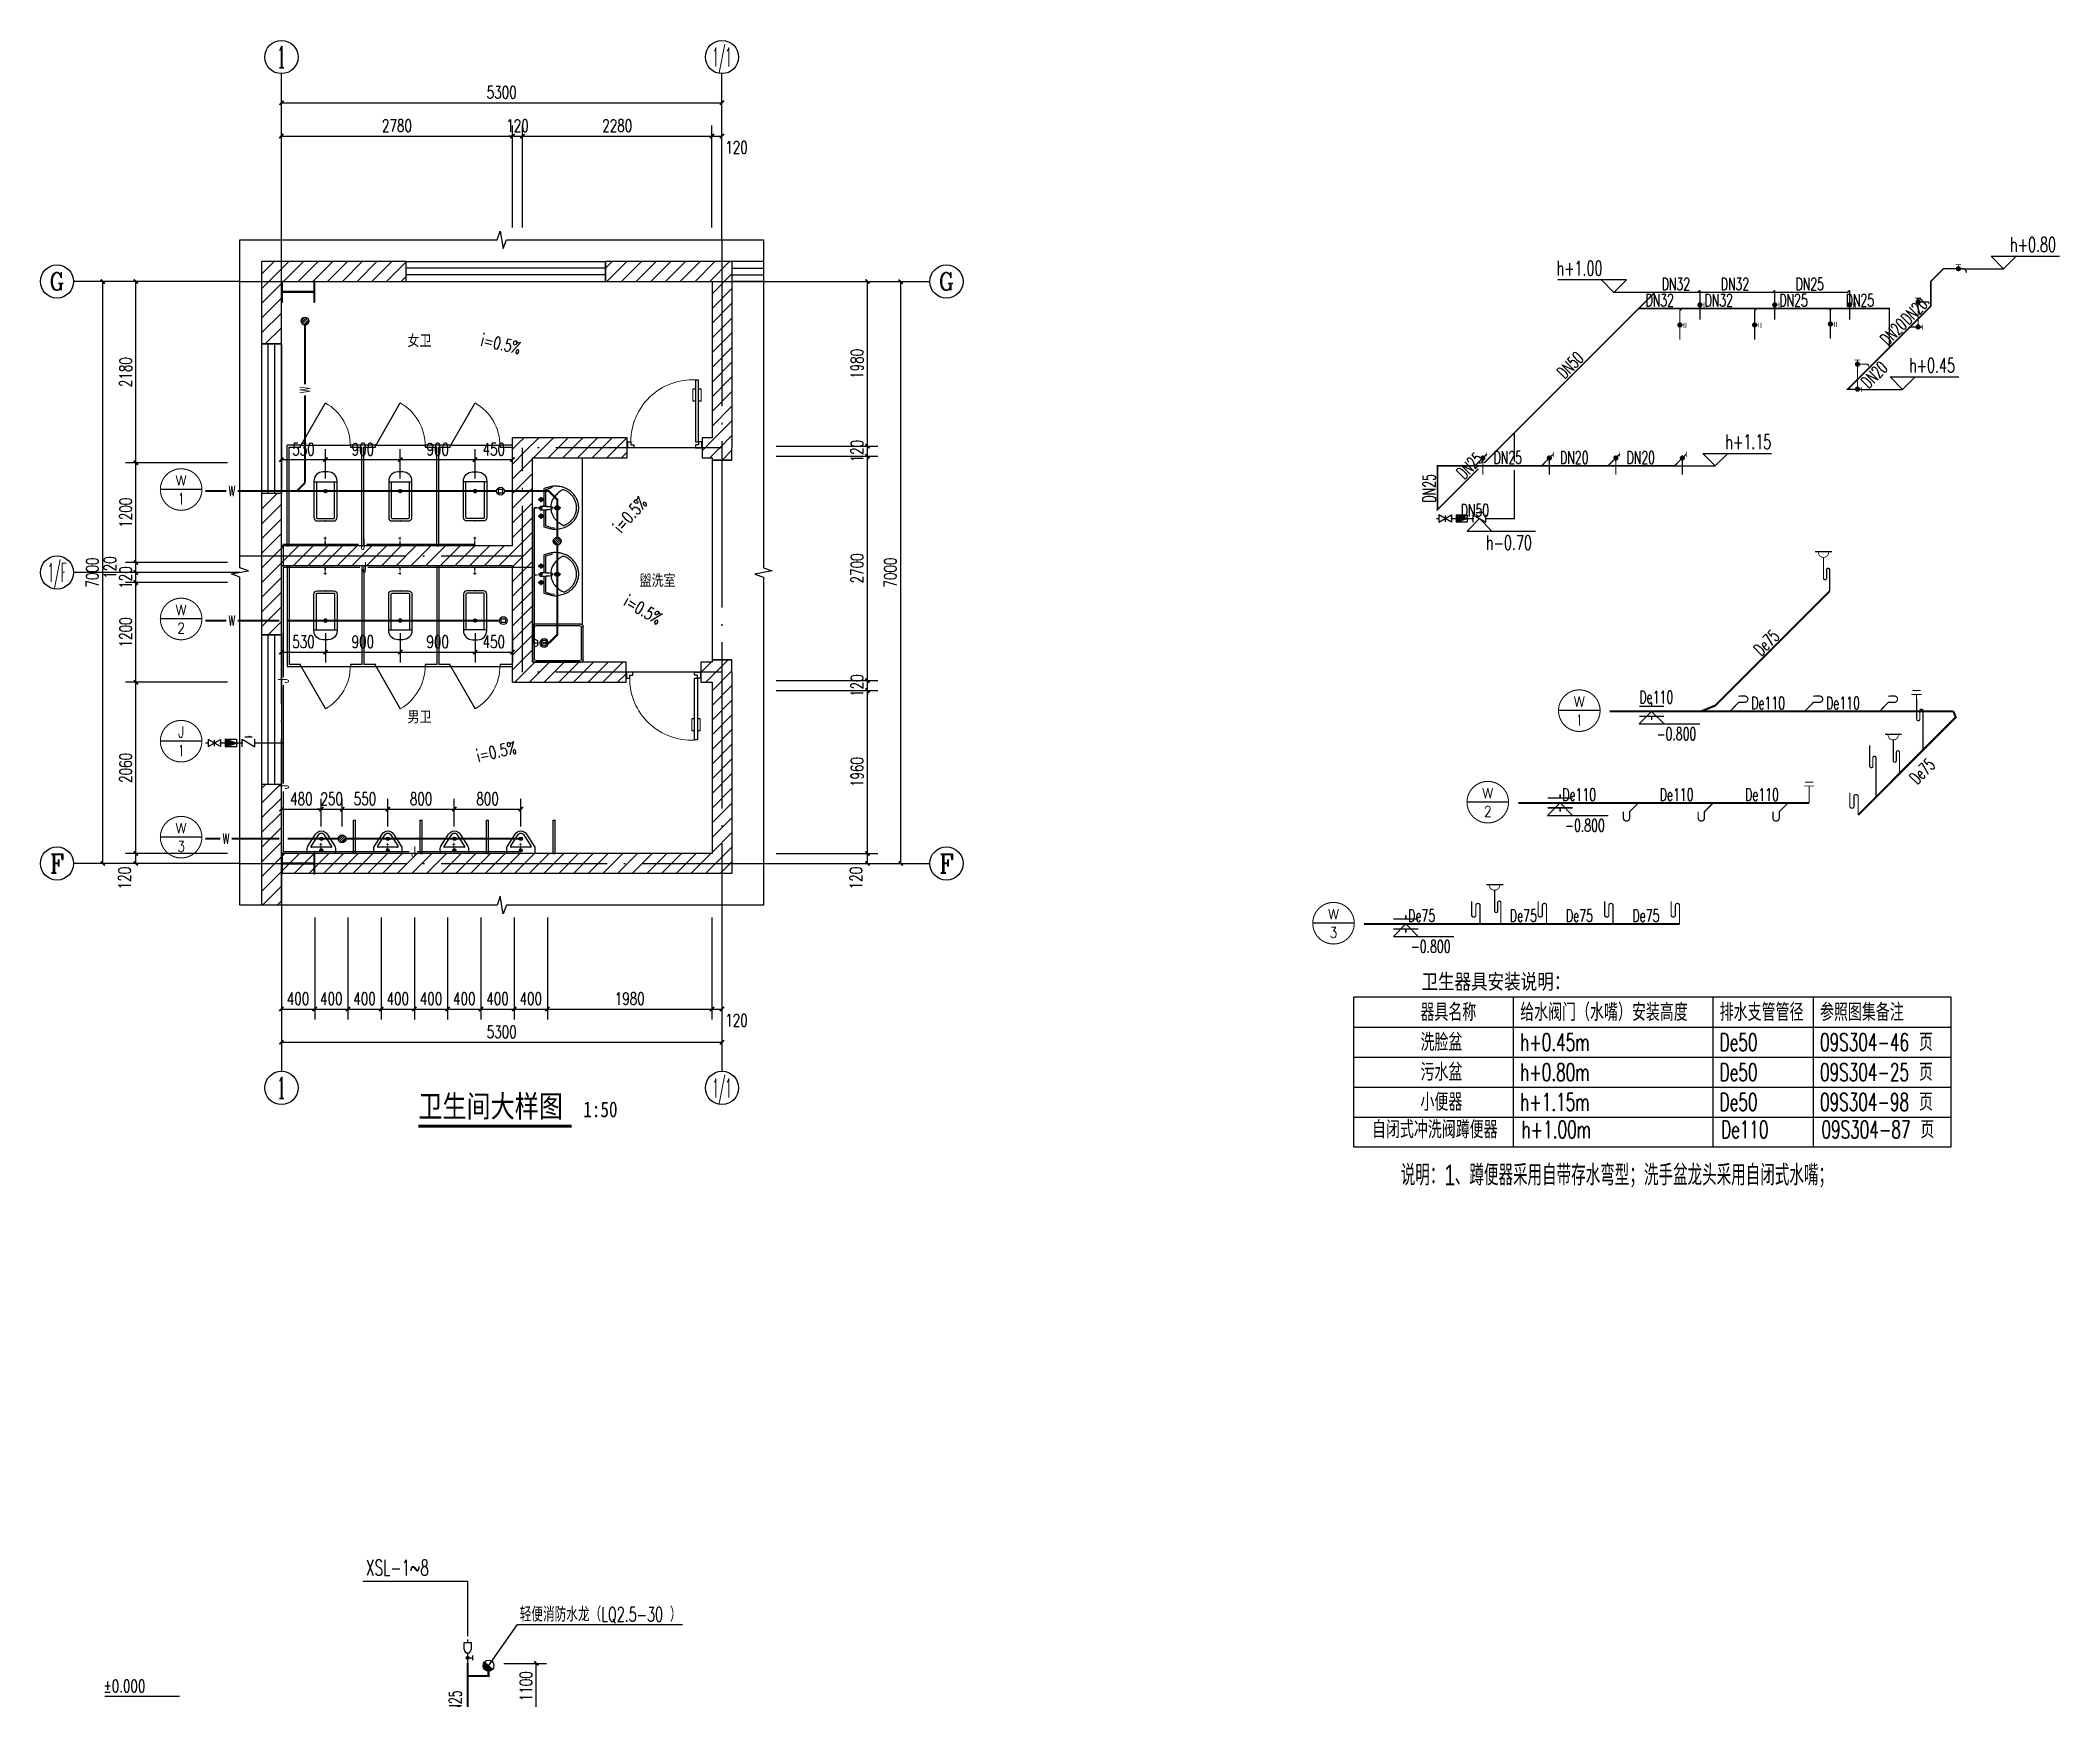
# Model space of a CAD drawing. Extents: x -440213 to 892209, y -122574 to 646408.
# Drawn here: x -14101 to 10191, y 177838 to 197759 of the extents above; entities that cross this region are included whole.
import ezdxf
from ezdxf.enums import TextEntityAlignment as Align

# ---------------------------------------------------------------- set-up
doc = ezdxf.new("R2010")
doc.units = 0
doc.header["$LTSCALE"] = 1000
doc.header["$MEASUREMENT"] = 0
doc.linetypes.add('DASH', pattern=[0.35, 0.25, -0.1])
doc.linetypes.add('DOTE', pattern=[2.42, 2, -0.2, 0.02, -0.2])
doc.layers.get('Defpoints').update_dxf_attribs({"color": 250})
for name, color, linetype in [('0 - 梁柱', 3, 'Continuous'), ('0-建筑立面', 255, 'Continuous'), ('AXIS', 171, 'Continuous'), ('AXIS_TEXT', 7, 'Continuous'), ('DIM_SYMB', 171, 'Continuous'), ('DIM_污水', 3, 'Continuous'), ('DIM_消防', 3, 'Continuous'), ('DIM_给水', 3, 'Continuous'), ('DOTE', 8, 'DOTE'), ('EQUIP_地漏', 7, 'Continuous'), ('EQUIP_污水', 7, 'Continuous'), ('EQUIP_消火栓', 7, 'Continuous'), ('EQUIP_给水', 7, 'Continuous'), ('LATRINE', 6, 'Continuous'), ('LVTRY', 6, 'Continuous'), ('PIPE-污水', 2, 'Continuous'), ('PIPE-消防', 1, 'Continuous'), ('PIPE-给水', 3, 'Continuous'), ('PUB_DIM', 171, 'Continuous'), ('PUB_HATCH', 8, 'Continuous'), ('PUB_TEXT', 7, 'Continuous'), ('PUB_TITLE', 171, 'Continuous'), ('TEXT_污水', 7, 'Continuous'), ('TEXT_消防', 7, 'Continuous'), ('TEXT_给水', 7, 'Continuous'), ('TK', 4, 'Continuous'), ('TWT_DIM', 3, 'Continuous'), ('TWT_ELEV', 3, 'Continuous'), ('TWT_TAB', 7, 'Continuous'), ('TWT_TEXT', 7, 'Continuous'), ('VALVE_喷淋', 7, 'Continuous'), ('VALVE_污水', 7, 'Continuous'), ('VALVE_消防', 7, 'Continuous'), ('VALVE_给水', 7, 'Continuous'), ('WALL', 9, 'Continuous'), ('WINDOW', 140, 'Continuous')]:
    doc.layers.add(name, color=color, linetype=linetype)
doc.styles.add('-宋体', font='', dxfattribs={"width": 0.8})
doc.styles.add('_TCH_AXIS', font='COMPLEX', dxfattribs={"bigfont": 'GBCBIG'})
doc.styles.add('_TCH_DIM', font='SIMPLEX', dxfattribs={"bigfont": 'GBCBIG'})
doc.styles.add('_TCH_DIM_T3', font='SIMPLEX', dxfattribs={"width": 0.705882, "bigfont": 'GBCBIG'})
doc.styles.add('_TWT_CIRCLE', font='COMPLEX', dxfattribs={"width": 1.1, "height": 3, "bigfont": 'HZTXT'})
doc.styles.add('_TWT_DIM_ELE', font='SIMPLEX', dxfattribs={"width": 0.8, "height": 3, "bigfont": 'HZTXT'})
doc.styles.add('_TWT_PIPEDN', font='SIMPLEX', dxfattribs={"width": 0.8, "height": 3, "bigfont": 'HZTXT'})
doc.styles.add('_TWT_PIPETEXT', font='COMPLEX', dxfattribs={"width": 0.8, "height": 2.5, "bigfont": 'HZTXT'})
doc.styles.add('_TWT_SERIAL', font='COMPLEX', dxfattribs={"width": 0.8, "height": 3, "bigfont": 'HZTXT'})
doc.styles.add('COMPLEX', font='COMPLEX')
doc.styles.add('HT', font='simhei.ttf', dxfattribs={"width": 0.8})
doc.styles.add('HZ', font='rs', dxfattribs={"width": 0.8, "bigfont": 'hztxt'})
doc.styles.add('ROMANS', font='romans__.ttf', dxfattribs={"width": 0.65, "height": 231.275})
doc.styles.get("Standard").update_dxf_attribs({"font": 'gbenor.shx', "bigfont": 'gbcbig.shx'})
doc.styles.add('TSSD_REIN', font='tssdeng.shx', dxfattribs={"width": 0.7, "bigfont": 'tssdchn.shx'})
doc.styles.add('中西文等高字体', font='HZTXT_E.shx', dxfattribs={"width": 0.7, "bigfont": 'HZTXT.shx'})
doc.styles.add('图签宋体', font='', dxfattribs={"height": 300})
doc.styles.add('图签黑体', font='simhei.ttf', dxfattribs={"height": 550})
doc.styles.add('宋体', font='', dxfattribs={"width": 0.8})
doc.styles.get('-宋体').set_extended_font_data('SimSun')
doc.styles.get('图签宋体').set_extended_font_data('NSimSun')
doc.styles.get('宋体').set_extended_font_data('SimSun')
doc.dimstyles.new('_TCH_ARCH&&50', dxfattribs={"dimtxt": 148.75, "dimasz": 50, "dimexe": 125, "dimexo": 150, "dimgap": 50, "dimtad": 1, "dimdec": 0, "dimzin": 0, "dimdsep": 46, "dimtxsty": '_TCH_DIM_T3', "dimblk": 'ARCHTICK', "dimcen": 0.09, "dimclrt": 7, "dimazin": 2, "dimtfac": 1, "dimtdec": 0, "dimtix": 1, "dimtmove": 2, "dimatfit": 3, "dimfxl": 0, "dimtolj": 1, "dimtzin": 0, "dimarcsym": 0})
doc.dimstyles.new('_TWT_ARCH&&100', dxfattribs={"dimtxt": 297.5, "dimasz": 100, "dimexe": 250, "dimexo": 300, "dimgap": 100, "dimtad": 1, "dimdec": 0, "dimzin": 0, "dimdsep": 46, "dimtxsty": '_TCH_DIM_T3', "dimblk": 'ARCHTICK', "dimcen": 0.09, "dimclrt": 7, "dimazin": 2, "dimtfac": 1, "dimtdec": 0, "dimtix": 1, "dimtmove": 2, "dimatfit": 3, "dimfxl": 0, "dimtolj": 1, "dimtzin": 0, "dimarcsym": 0})
doc.dimstyles.new('_TWT_ARCH&&50', dxfattribs={"dimtxt": 148.75, "dimasz": 50, "dimexe": 125, "dimexo": 150, "dimgap": 50, "dimtad": 1, "dimdec": 0, "dimzin": 0, "dimdsep": 46, "dimtxsty": '_TCH_DIM_T3', "dimblk": 'ARCHTICK', "dimcen": 0.09, "dimclrt": 7, "dimazin": 2, "dimtfac": 1, "dimtdec": 0, "dimtix": 1, "dimtmove": 2, "dimatfit": 3, "dimfxl": 0, "dimtolj": 1, "dimtzin": 0, "dimarcsym": 0})
pattern_1 = [(45, (0, 89.76), (-88.38838, 88.38838), [])]

msp = doc.modelspace()

# ---------------------------------------------------------------- texts
at = {"layer": 'DIM_消防', "color": 7, "style": '_TWT_CIRCLE'}
for s, height, p, p2 in [('W', 120.8, (-12477.2, 192405.1), (-12338, 192405.1)), ('1', 133.3, (-12439, 192178.2), (-12376.2, 192178.2)), ('W', 120.8, (-12477.2, 190847.9), (-12338, 190847.9)), ('2', 129.4, (-12455, 190624.3), (-12360.2, 190624.3)), ('W', 120.8, (4343.5, 189745.4), (4482.7, 189745.4)), ('J', 131.9, (-12445.6, 189376.3), (-12369.6, 189376.3)), ('1', 133.3, (4381.7, 189518.5), (4444.5, 189518.5)), ('1', 133.3, (-12439, 189151.1), (-12376.2, 189151.1)), ('W', 120.8, (3242.4, 188644.3), (3381.6, 188644.3)), ('2', 129.4, (3264.5, 188420.8), (3359.4, 188420.8)), ('W', 120.8, (-12477.2, 188223.5), (-12338, 188223.5)), ('3', 129.4, (-12455, 187999.9), (-12360.2, 187999.9)), ('W', 120.8, (1386.6, 187188.6), (1525.8, 187188.6)), ('3', 129.4, (1408.8, 186965), (1503.7, 186965))]:
    msp.add_text(s, height=height, dxfattribs=at).set_placement(p, p2, align=Align.FIT)
at = {"layer": 'PUB_TEXT'}
for s, height, style, width, p in [('女卫', 132.91, '宋体', 0.8, (-9684.8, 194084.2, -900)), ('盥洗室', 132.91, '宋体', 0.8, (-6893.3, 191199.6, -900)), ('男卫', 132.91, '宋体', 0.8, (-9683.9, 189559, -900)), ('卫生间大样图', 265.82, '宋体', 0.8, (-9554.8, 184806.9)), ('1:50', 189.87, '宋体', 0.8, (-7570.3, 184806.9)), ('%%P0.000', 148.75, '_TCH_DIM', 0.705882, (-13341.6, 177891))]:
    msp.add_text(s, height=height, dxfattribs=dict(at, style=style, width=width)).set_placement(p)
at = {"layer": 'PUB_TEXT', "style": '_TCH_DIM', "width": 0.705882}
for rotation, p in [(347.33546, (-8813.9, 194090.1)), (48.03864, (-7115, 191824.8)), (329.6811, (-7099.1, 190970.9)), (12.66454, (-8836.9, 189078.9))]:
    msp.add_text('i=0.5%', height=148.75, rotation=rotation, dxfattribs=at).set_placement(p)
at = {"layer": 'TEXT_污水', "style": '_TWT_PIPETEXT', "width": 0.64}
msp.add_text('W', height=125, rotation=90, dxfattribs=at).set_placement((-10854.5, 193514.9))
for p in [(-11837.8, 192275.6), (-11837.8, 190718.4), (-11909.7, 188094)]:
    msp.add_text('W', height=125, dxfattribs=at).set_placement(p)
at = {"layer": 'TEXT_污水', "linetype": 'Continuous', "style": '_TWT_PIPEDN', "width": 0.64}
for s, rotation, p in [('De75', 45, (6602, 190347.2)), ('De75', 45.03076, (8476.7, 188800)), ('De110', 359.95051, (6407.1, 188612.6))]:
    msp.add_text(s, height=150, rotation=rotation, dxfattribs=at).set_placement(p)
for s, p in [('De110', (5135.4, 189785.2)), ('De110', (6481.2, 189714)), ('De110', (7381.2, 189714)), ('De110', (4207.4, 188612.9)), ('De110', (5380.1, 188612.9)), ('De75', (2354.1, 187157.2)), ('De75', (3576.8, 187157.2)), ('De75', (4251.8, 187157.2)), ('De75', (5051.8, 187157.2))]:
    msp.add_text(s, height=150, dxfattribs=at).set_placement(p)
at = {"layer": 'TEXT_给水', "linetype": 'Continuous', "style": '_TWT_PIPEDN', "width": 0.64}
for s, p in [('DN32', (5404.8, 194754.1)), ('DN32', (6115.1, 194754.1)), ('DN25', (7015.1, 194754.1)), ('DN32', (5209.7, 194559)), ('DN32', (5920, 194559)), ('DN25', (6820, 194559)), ('DN25', (7618.1, 194559)), ('DN25', (3382.1, 192666.7)), ('DN20', (4182.1, 192666.7)), ('DN20', (4982.1, 192666.7)), ('DN50', (2985.9, 192032.9))]:
    msp.add_text(s, height=150, dxfattribs=at).set_placement(p)
for s, rotation, p in [('DN20', 44.99464, (8374.3, 194330.2)), ('DN20', 44.99464, (8124.8, 194080.7)), ('DN50', 45, (4236.1, 193680.1)), ('DN20', 44.99464, (7893.6, 193564.4)), ('DN25', 45, (3026.6, 192470.6)), ('DN25', 90, (2681.4, 192202.3))]:
    msp.add_text(s, height=150, rotation=rotation, dxfattribs=at).set_placement(p)
at = {"layer": 'TEXT_给水', "style": '_TWT_PIPETEXT', "width": 0.64}
for p in [(-10246, 191634.9), (-10229.2, 191359.1), (-9638.1, 187938.1)]:
    msp.add_text('J', height=125, dxfattribs=at).set_placement(p)
for p in [(-11115.1, 190029.6), (-11115.1, 188753.8)]:
    msp.add_text('J', height=125, rotation=90, dxfattribs=at).set_placement(p)
at = {"layer": 'TWT_TAB'}
for s, height, style, width, p in [('卫生器具安装说明：', 182.28, '-宋体', 0.8, (2514, 186347.7)), ('器具名称', 210, '_TWT_PIPEDN', 0.8, (2502, 185964.7)), ('给水阀门（水嘴）安装高度', 210, '_TWT_PIPEDN', 0.8, (3702, 185964.7)), ('排水支管管径', 210, '_TWT_PIPEDN', 0.8, (6102, 185964.7)), ('参照图集备注', 210, '_TWT_PIPEDN', 0.8, (7308.8, 185964.7)), ('洗脸盆', 210, '_TWT_PIPEDN', 0.8, (2502, 185604.7)), ('h+0.45m', 210, '_TWT_PIPEDN', 0.64, (3702, 185604.7)), ('De50', 210, '_TWT_PIPEDN', 0.64, (6102, 185604.7)), ('09S304-46', 210, '_TWT_PIPEDN', 0.64, (7308.8, 185604.7)), ('页', 210, '_TWT_PIPEDN', 0.8, (8499.2, 185604.7)), ('污水盆', 210, '_TWT_PIPEDN', 0.8, (2502, 185244.7)), ('h+0.80m', 210, '_TWT_PIPEDN', 0.64, (3702, 185244.7)), ('De50', 210, '_TWT_PIPEDN', 0.64, (6102, 185244.7)), ('09S304-25', 210, '_TWT_PIPEDN', 0.64, (7308.8, 185244.7)), ('页', 210, '_TWT_PIPEDN', 0.8, (8499.2, 185244.7)), ('小便器', 210, '_TWT_PIPEDN', 0.8, (2502, 184884.7)), ('h+1.15m', 210, '_TWT_PIPEDN', 0.64, (3702, 184884.7)), ('De50', 210, '_TWT_PIPEDN', 0.64, (6102, 184884.7)), ('09S304-98', 210, '_TWT_PIPEDN', 0.64, (7308.8, 184884.7)), ('页', 210, '_TWT_PIPEDN', 0.8, (8499.2, 184884.7)), ('自闭式冲洗阀蹲便器', 210, '_TWT_PIPEDN', 0.8, (1918.6, 184553.9)), ('h+1.00m', 210, '_TWT_PIPEDN', 0.64, (3719.2, 184553.9)), ('De110', 210, '_TWT_PIPEDN', 0.64, (6119.2, 184553.9)), ('09S304-87', 210, '_TWT_PIPEDN', 0.64, (7325.9, 184553.9)), ('页', 210, '_TWT_PIPEDN', 0.8, (8516.3, 184553.9))]:
    msp.add_text(s, height=height, dxfattribs=dict(at, style=style, width=width)).set_placement(p)
at = {"layer": 'TWT_TEXT'}
for s, height, style, width, p in [('h+0.80', 175, '_TWT_DIM_ELE', 0.64, (9595, 195216)), ('h+1.00', 175, '_TWT_DIM_ELE', 0.64, (4139.9, 194931.6)), ('h+0.45', 175, '_TWT_DIM_ELE', 0.64, (8380.6, 193763.4)), ('h+1.15', 175, '_TWT_DIM_ELE', 0.64, (6170.1, 192844.2)), ('h-0.70', 175, '_TWT_DIM_ELE', 0.64, (3290.4, 191630.4)), ('-0.800', 150, '_TWT_DIM_ELE', 0.64, (5343.6, 189344)), ('-0.800', 150, '_TWT_DIM_ELE', 0.64, (4242.5, 188242.9)), ('-0.800', 150, '_TWT_DIM_ELE', 0.64, (2386.7, 186787.2)), ('说明：', 250, '中西文等高字体', 0.7, (2265.2, 183986.6)), ('1', 250, '中西文等高字体', 0.7, (2790.2, 183986.6)), ('、蹲便器采用自带存水弯型；洗手盆龙头采用自闭式水嘴；', 250, '中西文等高字体', 0.7, (2915.2, 183986.6))]:
    msp.add_text(s, height=height, dxfattribs=dict(at, style=style, width=width)).set_placement(p)

# ---------------------------------------------------------------- blocks, each defined once
blk = doc.blocks.new('A$C670E4FA6')
at = {"layer": '0 - 梁柱'}
h = blk.add_hatch(color=256, dxfattribs=at)
h.paths.add_polyline_path([(125, 0), (0, 0), (0, 12), (120, 12), (120, 200), (125, 200)])
h.paths.add_polyline_path([(250, 0), (125, 0), (125, 200), (130, 200), (130, 12), (250, 12)])
h.paths.add_polyline_path([(250, 388), (130, 388), (130, 200), (125, 200), (125, 400), (250, 400)])
h.paths.add_polyline_path([(125, 200), (120, 200), (120, 388), (0, 388), (0, 400), (125, 400)])
blk.add_lwpolyline([(0, 400), (0, 388), (120, 388), (120, 12), (0, 12), (0, 0), (250, 0), (250, 12), (130, 12), (130, 388), (250, 388), (250, 400)], close=True, dxfattribs=at)
blk = doc.blocks.new('$TCHSYS$WIN2D')
for p, q in [((-0.5, 0.5), (0.5, 0.5)), ((-0.5, 0.5), (-0.5, -0.5)), ((0.5, 0.5), (0.5, -0.5)), ((0.5, 0.167), (-0.5, 0.167)), ((0.5, -0.167), (-0.5, -0.167)), ((-0.5, -0.5), (0.5, -0.5))]:
    blk.add_line(p, q)
blk = doc.blocks.new('$DorLib2D$00000009')
for p, q in [((0.413, 0.905), (0.413, 0.081)), ((0.454, 0.905), (0.413, 0.905)), ((0.454, 0.081), (0.454, 0.905)), ((0.413, 0.782), (0.378, 0.782)), ((0.413, 0.624), (0.378, 0.624)), ((0.489, 0.782), (0.454, 0.782)), ((0.489, 0.624), (0.454, 0.624)), ((-0.494, 0.081), (-0.453, 0.081)), ((-0.494, -0.002), (-0.494, 0.081)), ((-0.453, 0.081), (-0.453, 0.039)), ((-0.453, 0.039), (-0.412, 0.039)), ((-0.412, 0.039), (-0.412, -0.002)), ((0.413, 0.081), (0.454, 0.081)), ((0.454, 0.039), (0.413, 0.039)), ((0.413, 0.039), (0.413, -0.002)), ((0.495, 0.081), (0.454, 0.081)), ((0.454, 0.081), (0.454, 0.039)), ((0.495, -0.002), (0.495, 0.081)), ((-0.494, -0.002), (-0.494, -0.002)), ((-0.412, -0.002), (-0.494, -0.002)), ((0.413, -0.002), (0.495, -0.002)), ((0.495, -0.002), (0.495, -0.002))]:
    blk.add_line(p, q)
at = {"lineweight": 13}
for p, q in [((0.378, 0.782), (0.378, 0.624)), ((0.489, 0.782), (0.489, 0.624))]:
    blk.add_line(p, q, dxfattribs=at)
blk.add_arc((0.372, 0.082), 0.825, 87.134, 180.0717, dxfattribs=at)
blk = doc.blocks.new('$TCHSYS$APDOOR2D')
blk.add_line((0.5, 0), (0, 0.866))
at = {"lineweight": 13}
blk.add_arc((0.5, 0), 1, 120, 180, dxfattribs=at)
blk = doc.blocks.new('$lvtry$00000200')
at = {"color": 0}
for p, q in [((-110, -40, 0), (-110, -470, 0)), ((100, -30, 0), (-100, -30, 0)), ((110, -470, 0), (110, -40, 0))]:
    blk.add_line(p, q, dxfattribs=at)
at = {"color": 0, "elevation": 0}
blk.add_lwpolyline([(100, 0), (-100, 0, 0.414214), (-140, -40), (-140, -480, 0.414214), (-30, -590), (30, -590, 0.414214), (140, -480), (140, -40, 0.414214)], format="xyb", close=True, dxfattribs=at)
blk.add_lwpolyline([(140, -470), (-140, -470)], dxfattribs=at)
at = {"color": 0}
blk.add_circle((0, -359, 0), 20, dxfattribs=at)
for centre, start, end in [((-100, -40, 0), 90, 180), ((100, -40, 0), 0, 90)]:
    blk.add_arc(centre, 10, start, end, dxfattribs=at)
for p in [(0, 0), (0, -359, 0)]:
    blk.add_point(p, dxfattribs=at)
blk = doc.blocks.new('$lvtry$00000219')
at = {"color": 0}
for p, q in [((-124, -91, 0), (-43, -216, 0)), ((-116, -76, 0), (116, -76, 0)), ((43, -216, 0), (124, -91, 0))]:
    blk.add_line(p, q, dxfattribs=at)
at = {"color": 0, "elevation": 0}
blk.add_lwpolyline([(69, -231, -0.57735), (-69, -231), (-162, -88, -0.145378), (-170, -61), (-170, 0), (170, 0), (170, -61, -0.145378), (162, -88)], format="xyb", close=True, dxfattribs=at)
at = {"color": 0}
for centre, radius in [((0, -177, 0), 20), ((0, -38, 0), 17.7)]:
    blk.add_circle(centre, radius, dxfattribs=at)
for centre, radius, start, end in [((-116, -86, 0), 10, 90, 213.0863), ((0, -191, 0), 50, 210, 330), ((116, -86, 0), 10, 326.9137, 90)]:
    blk.add_arc(centre, radius, start, end, dxfattribs=at)
for p in [(0, -38, 0), (0, -177, 0)]:
    blk.add_point(p, dxfattribs=at)
blk = doc.blocks.new('$TwtSys$00000147')
blk.add_circle((0, 0, 0), 1)
blk = doc.blocks.new('$TwtSys$00000141')
for p, q in [((-94, 8), (-10, 92)), ((-94, 8), (-10, 92)), ((-87, -35), (35, 87)), ((-87, -35), (35, 87)), ((-66, -66), (66, 66)), ((-66, -66), (66, 66)), ((-32, -87), (88, 33)), ((-32, -87), (88, 33)), ((11, -92), (92, -11)), ((11, -92), (92, -11))]:
    blk.add_line(p, q)
blk.add_circle((0, 0), 94)
blk.add_circle((0, 0), 94)
blk = doc.blocks.new('$TwtSys$00000320')
at = {"const_width": 20}
for points in [[(0, 0), (0, -121)], [(-37, -83), (37, -83)]]:
    blk.add_lwpolyline(points, dxfattribs=at)
blk = doc.blocks.new('$VALVE$00000296')
for points in [[(-125, 72), (-125, -72), (125, 72), (125, -72), (-125, 72)], [(0, 60), (0, -64)]]:
    blk.add_lwpolyline(points)
for p in [(-125, 0), (125, 0)]:
    blk.add_point(p)
blk = doc.blocks.new('$VALVE$00000752')
for p, q in [((-112.5, 75), (112.5, 75)), ((112.5, 75), (112.5, -75)), ((112.5, -75), (-112.5, -75))]:
    blk.add_line(p, q)
blk.add_lwpolyline([(-112.5, -75), (112.5, 0), (-112.5, 75)], close=True)
for p in [(-112.5, 0), (112.5, 0)]:
    blk.add_point(p)
blk.add_solid([(-112.5, 75), (112.5, 0), (-112.5, -75)])
blk = doc.blocks.new('$VALVE$00000315')
blk.add_line((-75, 125), (75, 125))
blk.add_lwpolyline([(-125, -75), (-125, 75), (125, -75), (125, 75)])
for p in [(-125, 0), (125, 0)]:
    blk.add_point(p)
blk.add_solid([(0, 125), (0, 150), (75, 125)])
blk = doc.blocks.new('_ArchTick')
at = {"color": 0, "linetype": 'ByBlock', "const_width": 0.4}
blk.add_lwpolyline([(-0.5, -0.5), (0.5, 0.5)], dxfattribs=at)
blk = doc.blocks.new('*D261')
at = {"layer": 'Defpoints', "color": 0}
for p in [(-10671, 192717), (-11201, 192338), (-10671, 192338)]:
    blk.add_point(p, dxfattribs=at)
at = {"layer": 'TWT_DIM', "color": 0, "lineweight": -2}
for p, q in [((-11201, 192488), (-11201, 192842)), ((-11201, 192717), (-10671, 192717)), ((-10671, 192488), (-10671, 192842))]:
    blk.add_line(p, q, dxfattribs=at)
at = {"layer": 'TWT_DIM', "color": 0, "lineweight": -2, "xscale": 50, "yscale": 50, "zscale": 50, "rotation": 180}
blk.add_blockref('_ArchTick', (-11201, 192717), dxfattribs=at)
at = {"layer": 'TWT_DIM', "color": 0, "lineweight": -2, "xscale": 50, "yscale": 50, "zscale": 50}
blk.add_blockref('_ArchTick', (-10671, 192717), dxfattribs=at)
at = {"layer": 'TWT_DIM', "color": 7, "insert": (-10936, 192842), "char_height": 148.8, "attachment_point": 5, "style": '_TCH_DIM_T3'}
blk.add_mtext('\\A1;530', dxfattribs=at)
blk = doc.blocks.new('*D262')
at = {"layer": 'Defpoints', "color": 0}
for p in [(-9771, 192717), (-10671, 192338), (-9771, 192338)]:
    blk.add_point(p, dxfattribs=at)
at = {"layer": 'TWT_DIM', "color": 0, "lineweight": -2}
for p, q in [((-10671, 192488), (-10671, 192842)), ((-10671, 192717), (-9771, 192717)), ((-9771, 192488), (-9771, 192842))]:
    blk.add_line(p, q, dxfattribs=at)
at = {"layer": 'TWT_DIM', "color": 0, "lineweight": -2, "xscale": 50, "yscale": 50, "zscale": 50, "rotation": 180}
blk.add_blockref('_ArchTick', (-10671, 192717), dxfattribs=at)
at = {"layer": 'TWT_DIM', "color": 0, "lineweight": -2, "xscale": 50, "yscale": 50, "zscale": 50}
blk.add_blockref('_ArchTick', (-9771, 192717), dxfattribs=at)
at = {"layer": 'TWT_DIM', "color": 7, "insert": (-10221, 192842), "char_height": 148.8, "attachment_point": 5, "style": '_TCH_DIM_T3'}
blk.add_mtext('\\A1;900', dxfattribs=at)
blk = doc.blocks.new('*D263')
at = {"layer": 'Defpoints', "color": 0}
for p in [(-8871, 192717), (-9771, 192338), (-8871, 192338)]:
    blk.add_point(p, dxfattribs=at)
at = {"layer": 'TWT_DIM', "color": 0, "lineweight": -2}
for p, q in [((-9771, 192488), (-9771, 192842)), ((-9771, 192717), (-8871, 192717)), ((-8871, 192488), (-8871, 192842))]:
    blk.add_line(p, q, dxfattribs=at)
at = {"layer": 'TWT_DIM', "color": 0, "lineweight": -2, "xscale": 50, "yscale": 50, "zscale": 50, "rotation": 180}
blk.add_blockref('_ArchTick', (-9771, 192717), dxfattribs=at)
at = {"layer": 'TWT_DIM', "color": 0, "lineweight": -2, "xscale": 50, "yscale": 50, "zscale": 50}
blk.add_blockref('_ArchTick', (-8871, 192717), dxfattribs=at)
at = {"layer": 'TWT_DIM', "color": 7, "insert": (-9321, 192842), "char_height": 148.8, "attachment_point": 5, "style": '_TCH_DIM_T3'}
blk.add_mtext('\\A1;900', dxfattribs=at)
blk = doc.blocks.new('*D264')
at = {"layer": 'Defpoints', "color": 0}
for p in [(-8421, 192717), (-8871, 192338), (-8421, 192338)]:
    blk.add_point(p, dxfattribs=at)
at = {"layer": 'TWT_DIM', "color": 0, "lineweight": -2}
for p, q in [((-8871, 192488), (-8871, 192842)), ((-8871, 192717), (-8421, 192717)), ((-8421, 192488), (-8421, 192842))]:
    blk.add_line(p, q, dxfattribs=at)
at = {"layer": 'TWT_DIM', "color": 0, "lineweight": -2, "xscale": 50, "yscale": 50, "zscale": 50, "rotation": 180}
blk.add_blockref('_ArchTick', (-8871, 192717), dxfattribs=at)
at = {"layer": 'TWT_DIM', "color": 0, "lineweight": -2, "xscale": 50, "yscale": 50, "zscale": 50}
blk.add_blockref('_ArchTick', (-8421, 192717), dxfattribs=at)
at = {"layer": 'TWT_DIM', "color": 7, "insert": (-8646, 192842), "char_height": 148.8, "attachment_point": 5, "style": '_TCH_DIM_T3'}
blk.add_mtext('\\A1;450', dxfattribs=at)
blk = doc.blocks.new('*D265')
at = {"layer": 'Defpoints', "color": 0}
for p in [(-11201, 190781), (-10671, 190781), (-10671, 190402)]:
    blk.add_point(p, dxfattribs=at)
at = {"layer": 'TWT_DIM', "color": 0, "lineweight": -2}
for p, q in [((-11201, 190631), (-11201, 190277)), ((-10671, 190631), (-10671, 190277)), ((-11201, 190402), (-10671, 190402))]:
    blk.add_line(p, q, dxfattribs=at)
at = {"layer": 'TWT_DIM', "color": 0, "lineweight": -2, "xscale": 50, "yscale": 50, "zscale": 50, "rotation": 180}
blk.add_blockref('_ArchTick', (-11201, 190402), dxfattribs=at)
at = {"layer": 'TWT_DIM', "color": 0, "lineweight": -2, "xscale": 50, "yscale": 50, "zscale": 50}
blk.add_blockref('_ArchTick', (-10671, 190402), dxfattribs=at)
at = {"layer": 'TWT_DIM', "color": 7, "insert": (-10936, 190526), "char_height": 148.8, "attachment_point": 5, "style": '_TCH_DIM_T3'}
blk.add_mtext('\\A1;530', dxfattribs=at)
blk = doc.blocks.new('*D266')
at = {"layer": 'Defpoints', "color": 0}
for p in [(-10671, 190781), (-9771, 190781), (-9771, 190402)]:
    blk.add_point(p, dxfattribs=at)
at = {"layer": 'TWT_DIM', "color": 0, "lineweight": -2}
for p, q in [((-10671, 190631), (-10671, 190277)), ((-9771, 190631), (-9771, 190277)), ((-10671, 190402), (-9771, 190402))]:
    blk.add_line(p, q, dxfattribs=at)
at = {"layer": 'TWT_DIM', "color": 0, "lineweight": -2, "xscale": 50, "yscale": 50, "zscale": 50, "rotation": 180}
blk.add_blockref('_ArchTick', (-10671, 190402), dxfattribs=at)
at = {"layer": 'TWT_DIM', "color": 0, "lineweight": -2, "xscale": 50, "yscale": 50, "zscale": 50}
blk.add_blockref('_ArchTick', (-9771, 190402), dxfattribs=at)
at = {"layer": 'TWT_DIM', "color": 7, "insert": (-10221, 190526), "char_height": 148.8, "attachment_point": 5, "style": '_TCH_DIM_T3'}
blk.add_mtext('\\A1;900', dxfattribs=at)
blk = doc.blocks.new('*D267')
at = {"layer": 'Defpoints', "color": 0}
for p in [(-9771, 190781), (-8871, 190781), (-8871, 190402)]:
    blk.add_point(p, dxfattribs=at)
at = {"layer": 'TWT_DIM', "color": 0, "lineweight": -2}
for p, q in [((-9771, 190631), (-9771, 190277)), ((-8871, 190631), (-8871, 190277)), ((-9771, 190402), (-8871, 190402))]:
    blk.add_line(p, q, dxfattribs=at)
at = {"layer": 'TWT_DIM', "color": 0, "lineweight": -2, "xscale": 50, "yscale": 50, "zscale": 50, "rotation": 180}
blk.add_blockref('_ArchTick', (-9771, 190402), dxfattribs=at)
at = {"layer": 'TWT_DIM', "color": 0, "lineweight": -2, "xscale": 50, "yscale": 50, "zscale": 50}
blk.add_blockref('_ArchTick', (-8871, 190402), dxfattribs=at)
at = {"layer": 'TWT_DIM', "color": 7, "insert": (-9321, 190526), "char_height": 148.8, "attachment_point": 5, "style": '_TCH_DIM_T3'}
blk.add_mtext('\\A1;900', dxfattribs=at)
blk = doc.blocks.new('*D268')
at = {"layer": 'Defpoints', "color": 0}
for p in [(-8871, 190781), (-8421, 190781), (-8421, 190402)]:
    blk.add_point(p, dxfattribs=at)
at = {"layer": 'TWT_DIM', "color": 0, "lineweight": -2}
for p, q in [((-8871, 190631), (-8871, 190277)), ((-8421, 190631), (-8421, 190277)), ((-8871, 190402), (-8421, 190402))]:
    blk.add_line(p, q, dxfattribs=at)
at = {"layer": 'TWT_DIM', "color": 0, "lineweight": -2, "xscale": 50, "yscale": 50, "zscale": 50, "rotation": 180}
blk.add_blockref('_ArchTick', (-8871, 190402), dxfattribs=at)
at = {"layer": 'TWT_DIM', "color": 0, "lineweight": -2, "xscale": 50, "yscale": 50, "zscale": 50}
blk.add_blockref('_ArchTick', (-8421, 190402), dxfattribs=at)
at = {"layer": 'TWT_DIM', "color": 7, "insert": (-8646, 190526), "char_height": 148.8, "attachment_point": 5, "style": '_TCH_DIM_T3'}
blk.add_mtext('\\A1;450', dxfattribs=at)
blk = doc.blocks.new('*D269')
at = {"layer": 'Defpoints', "color": 0}
for p in [(-10721, 188513), (-11201, 188156), (-10721, 188156)]:
    blk.add_point(p, dxfattribs=at)
at = {"layer": 'TWT_DIM', "color": 0, "lineweight": -2}
for p, q in [((-11201, 188306), (-11201, 188638)), ((-11201, 188513), (-10721, 188513)), ((-10721, 188306), (-10721, 188638))]:
    blk.add_line(p, q, dxfattribs=at)
at = {"layer": 'TWT_DIM', "color": 0, "lineweight": -2, "xscale": 50, "yscale": 50, "zscale": 50, "rotation": 180}
blk.add_blockref('_ArchTick', (-11201, 188513), dxfattribs=at)
at = {"layer": 'TWT_DIM', "color": 0, "lineweight": -2, "xscale": 50, "yscale": 50, "zscale": 50}
blk.add_blockref('_ArchTick', (-10721, 188513), dxfattribs=at)
at = {"layer": 'TWT_DIM', "color": 7, "insert": (-10961, 188637), "char_height": 148.8, "attachment_point": 5, "style": '_TCH_DIM_T3'}
blk.add_mtext('\\A1;480', dxfattribs=at)
blk = doc.blocks.new('*D270')
at = {"layer": 'Defpoints', "color": 0}
for p in [(-10471, 188513), (-10721, 188156), (-10471, 188156)]:
    blk.add_point(p, dxfattribs=at)
at = {"layer": 'TWT_DIM', "color": 0, "lineweight": -2}
for p, q in [((-10721, 188513), (-10771, 188513)), ((-10721, 188306), (-10721, 188638)), ((-10721, 188513), (-10471, 188513)), ((-10471, 188306), (-10471, 188638)), ((-10471, 188513), (-10421, 188513))]:
    blk.add_line(p, q, dxfattribs=at)
at = {"layer": 'TWT_DIM', "color": 0, "lineweight": -2, "xscale": 50, "yscale": 50, "zscale": 50}
blk.add_blockref('_ArchTick', (-10721, 188513), dxfattribs=at)
at = {"layer": 'TWT_DIM', "color": 0, "lineweight": -2, "xscale": 50, "yscale": 50, "zscale": 50, "rotation": 180}
blk.add_blockref('_ArchTick', (-10471, 188513), dxfattribs=at)
at = {"layer": 'TWT_DIM', "color": 7, "insert": (-10596, 188637), "char_height": 148.8, "attachment_point": 5, "style": '_TCH_DIM_T3'}
blk.add_mtext('\\A1;250', dxfattribs=at)
blk = doc.blocks.new('*D271')
at = {"layer": 'Defpoints', "color": 0}
for p in [(-9921, 188513), (-10471, 188156), (-9921, 188156)]:
    blk.add_point(p, dxfattribs=at)
at = {"layer": 'TWT_DIM', "color": 0, "lineweight": -2}
for p, q in [((-10471, 188306), (-10471, 188638)), ((-10471, 188513), (-9921, 188513)), ((-9921, 188306), (-9921, 188638))]:
    blk.add_line(p, q, dxfattribs=at)
at = {"layer": 'TWT_DIM', "color": 0, "lineweight": -2, "xscale": 50, "yscale": 50, "zscale": 50, "rotation": 180}
blk.add_blockref('_ArchTick', (-10471, 188513), dxfattribs=at)
at = {"layer": 'TWT_DIM', "color": 0, "lineweight": -2, "xscale": 50, "yscale": 50, "zscale": 50}
blk.add_blockref('_ArchTick', (-9921, 188513), dxfattribs=at)
at = {"layer": 'TWT_DIM', "color": 7, "insert": (-10196, 188637), "char_height": 148.8, "attachment_point": 5, "style": '_TCH_DIM_T3'}
blk.add_mtext('\\A1;550', dxfattribs=at)
blk = doc.blocks.new('*D272')
at = {"layer": 'Defpoints', "color": 0}
for p in [(-9121, 188513), (-9921, 188156), (-9121, 188156)]:
    blk.add_point(p, dxfattribs=at)
at = {"layer": 'TWT_DIM', "color": 0, "lineweight": -2}
for p, q in [((-9921, 188306), (-9921, 188638)), ((-9921, 188513), (-9121, 188513)), ((-9121, 188306), (-9121, 188638))]:
    blk.add_line(p, q, dxfattribs=at)
at = {"layer": 'TWT_DIM', "color": 0, "lineweight": -2, "xscale": 50, "yscale": 50, "zscale": 50, "rotation": 180}
blk.add_blockref('_ArchTick', (-9921, 188513), dxfattribs=at)
at = {"layer": 'TWT_DIM', "color": 0, "lineweight": -2, "xscale": 50, "yscale": 50, "zscale": 50}
blk.add_blockref('_ArchTick', (-9121, 188513), dxfattribs=at)
at = {"layer": 'TWT_DIM', "color": 7, "insert": (-9521, 188637), "char_height": 148.8, "attachment_point": 5, "style": '_TCH_DIM_T3'}
blk.add_mtext('\\A1;800', dxfattribs=at)
blk = doc.blocks.new('*D273')
at = {"layer": 'Defpoints', "color": 0}
for p in [(-8321, 188513), (-9121, 188156), (-8321, 188156)]:
    blk.add_point(p, dxfattribs=at)
at = {"layer": 'TWT_DIM', "color": 0, "lineweight": -2}
for p, q in [((-9121, 188306), (-9121, 188638)), ((-9121, 188513), (-8321, 188513)), ((-8321, 188306), (-8321, 188638))]:
    blk.add_line(p, q, dxfattribs=at)
at = {"layer": 'TWT_DIM', "color": 0, "lineweight": -2, "xscale": 50, "yscale": 50, "zscale": 50, "rotation": 180}
blk.add_blockref('_ArchTick', (-9121, 188513), dxfattribs=at)
at = {"layer": 'TWT_DIM', "color": 0, "lineweight": -2, "xscale": 50, "yscale": 50, "zscale": 50}
blk.add_blockref('_ArchTick', (-8321, 188513), dxfattribs=at)
at = {"layer": 'TWT_DIM', "color": 7, "insert": (-8721, 188637), "char_height": 148.8, "attachment_point": 5, "style": '_TCH_DIM_T3'}
blk.add_mtext('\\A1;800', dxfattribs=at)
blk = doc.blocks.new('$TwtSys$00000136')
at = {"elevation": 0}
blk.add_lwpolyline([(-51, 45), (51, 45), (51, -49), (-51, -49)], close=True, dxfattribs=at)
blk.add_circle((0, 0, 0), 93.8)
blk = doc.blocks.new('_AXISO')
blk.add_circle((0, 0), 0.5)
at = {"layer": 'AXIS_TEXT', "style": 'COMPLEX', "width": 1.041667}
blk.add_attdef('A', text='', height=0.56, dxfattribs=at).set_placement((-0.25, -0.28), (0.25, -0.28), align=Align.FIT)
blk = doc.blocks.new('*D274')
at = {"layer": 'AXIS', "color": 0, "lineweight": -2}
for p, q in [((-11201, 195509), (-11201, 197134)), ((-11201, 197009), (-5901, 197009)), ((-5901, 195509), (-5901, 197134))]:
    blk.add_line(p, q, dxfattribs=at)
at = {"layer": 'Defpoints', "color": 0}
for p in [(-5901, 197009), (-11201, 195359), (-5901, 195359)]:
    blk.add_point(p, dxfattribs=at)
at = {"layer": 'AXIS', "color": 0, "lineweight": -2, "xscale": 50, "yscale": 50, "zscale": 50, "rotation": 180}
blk.add_blockref('_ArchTick', (-11201, 197009), dxfattribs=at)
at = {"layer": 'AXIS', "color": 0, "lineweight": -2, "xscale": 50, "yscale": 50, "zscale": 50}
blk.add_blockref('_ArchTick', (-5901, 197009), dxfattribs=at)
at = {"layer": 'AXIS', "color": 7, "insert": (-8551, 197134), "char_height": 148.8, "attachment_point": 5, "style": '_TCH_DIM_T3'}
blk.add_mtext('\\A1;5300', dxfattribs=at)
blk = doc.blocks.new('*D275')
at = {"layer": 'AXIS', "color": 0, "lineweight": -2}
for p, q in [((-11201, 187209), (-11201, 185984)), ((-10801, 187209), (-10801, 185984)), ((-11201, 186109), (-10801, 186109))]:
    blk.add_line(p, q, dxfattribs=at)
at = {"layer": 'Defpoints', "color": 0}
for p in [(-11201, 187359), (-10801, 187359), (-10801, 186109)]:
    blk.add_point(p, dxfattribs=at)
at = {"layer": 'AXIS', "color": 0, "lineweight": -2, "xscale": 50, "yscale": 50, "zscale": 50, "rotation": 180}
blk.add_blockref('_ArchTick', (-11201, 186109), dxfattribs=at)
at = {"layer": 'AXIS', "color": 0, "lineweight": -2, "xscale": 50, "yscale": 50, "zscale": 50}
blk.add_blockref('_ArchTick', (-10801, 186109), dxfattribs=at)
at = {"layer": 'AXIS', "color": 7, "insert": (-11001, 186234), "char_height": 148.8, "attachment_point": 5, "style": '_TCH_DIM_T3'}
blk.add_mtext('\\A1;400', dxfattribs=at)
blk = doc.blocks.new('*D276')
at = {"layer": 'AXIS', "color": 0, "lineweight": -2}
for p, q in [((-10801, 187209), (-10801, 185984)), ((-10401, 187209), (-10401, 185984)), ((-10801, 186109), (-10401, 186109))]:
    blk.add_line(p, q, dxfattribs=at)
at = {"layer": 'Defpoints', "color": 0}
for p in [(-10801, 187359), (-10401, 187359), (-10401, 186109)]:
    blk.add_point(p, dxfattribs=at)
at = {"layer": 'AXIS', "color": 0, "lineweight": -2, "xscale": 50, "yscale": 50, "zscale": 50, "rotation": 180}
blk.add_blockref('_ArchTick', (-10801, 186109), dxfattribs=at)
at = {"layer": 'AXIS', "color": 0, "lineweight": -2, "xscale": 50, "yscale": 50, "zscale": 50}
blk.add_blockref('_ArchTick', (-10401, 186109), dxfattribs=at)
at = {"layer": 'AXIS', "color": 7, "insert": (-10601, 186234), "char_height": 148.8, "attachment_point": 5, "style": '_TCH_DIM_T3'}
blk.add_mtext('\\A1;400', dxfattribs=at)
blk = doc.blocks.new('*D277')
at = {"layer": 'AXIS', "color": 0, "lineweight": -2}
for p, q in [((-10401, 187209), (-10401, 185984)), ((-10001, 187209), (-10001, 185984)), ((-10401, 186109), (-10001, 186109))]:
    blk.add_line(p, q, dxfattribs=at)
at = {"layer": 'Defpoints', "color": 0}
for p in [(-10401, 187359), (-10001, 187359), (-10001, 186109)]:
    blk.add_point(p, dxfattribs=at)
at = {"layer": 'AXIS', "color": 0, "lineweight": -2, "xscale": 50, "yscale": 50, "zscale": 50, "rotation": 180}
blk.add_blockref('_ArchTick', (-10401, 186109), dxfattribs=at)
at = {"layer": 'AXIS', "color": 0, "lineweight": -2, "xscale": 50, "yscale": 50, "zscale": 50}
blk.add_blockref('_ArchTick', (-10001, 186109), dxfattribs=at)
at = {"layer": 'AXIS', "color": 7, "insert": (-10201, 186234), "char_height": 148.8, "attachment_point": 5, "style": '_TCH_DIM_T3'}
blk.add_mtext('\\A1;400', dxfattribs=at)
blk = doc.blocks.new('*D278')
at = {"layer": 'AXIS', "color": 0, "lineweight": -2}
for p, q in [((-10001, 187209), (-10001, 185984)), ((-9601, 187209), (-9601, 185984)), ((-10001, 186109), (-9601, 186109))]:
    blk.add_line(p, q, dxfattribs=at)
at = {"layer": 'Defpoints', "color": 0}
for p in [(-10001, 187359), (-9601, 187359), (-9601, 186109)]:
    blk.add_point(p, dxfattribs=at)
at = {"layer": 'AXIS', "color": 0, "lineweight": -2, "xscale": 50, "yscale": 50, "zscale": 50, "rotation": 180}
blk.add_blockref('_ArchTick', (-10001, 186109), dxfattribs=at)
at = {"layer": 'AXIS', "color": 0, "lineweight": -2, "xscale": 50, "yscale": 50, "zscale": 50}
blk.add_blockref('_ArchTick', (-9601, 186109), dxfattribs=at)
at = {"layer": 'AXIS', "color": 7, "insert": (-9801, 186234), "char_height": 148.8, "attachment_point": 5, "style": '_TCH_DIM_T3'}
blk.add_mtext('\\A1;400', dxfattribs=at)
blk = doc.blocks.new('*D279')
at = {"layer": 'AXIS', "color": 0, "lineweight": -2}
for p, q in [((-9601, 187209), (-9601, 185984)), ((-9201, 187209), (-9201, 185984)), ((-9601, 186109), (-9201, 186109))]:
    blk.add_line(p, q, dxfattribs=at)
at = {"layer": 'Defpoints', "color": 0}
for p in [(-9601, 187359), (-9201, 187359), (-9201, 186109)]:
    blk.add_point(p, dxfattribs=at)
at = {"layer": 'AXIS', "color": 0, "lineweight": -2, "xscale": 50, "yscale": 50, "zscale": 50, "rotation": 180}
blk.add_blockref('_ArchTick', (-9601, 186109), dxfattribs=at)
at = {"layer": 'AXIS', "color": 0, "lineweight": -2, "xscale": 50, "yscale": 50, "zscale": 50}
blk.add_blockref('_ArchTick', (-9201, 186109), dxfattribs=at)
at = {"layer": 'AXIS', "color": 7, "insert": (-9401, 186234), "char_height": 148.8, "attachment_point": 5, "style": '_TCH_DIM_T3'}
blk.add_mtext('\\A1;400', dxfattribs=at)
blk = doc.blocks.new('*D280')
at = {"layer": 'AXIS', "color": 0, "lineweight": -2}
for p, q in [((-9201, 187209), (-9201, 185984)), ((-8801, 187209), (-8801, 185984)), ((-9201, 186109), (-8801, 186109))]:
    blk.add_line(p, q, dxfattribs=at)
at = {"layer": 'Defpoints', "color": 0}
for p in [(-9201, 187359), (-8801, 187359), (-8801, 186109)]:
    blk.add_point(p, dxfattribs=at)
at = {"layer": 'AXIS', "color": 0, "lineweight": -2, "xscale": 50, "yscale": 50, "zscale": 50, "rotation": 180}
blk.add_blockref('_ArchTick', (-9201, 186109), dxfattribs=at)
at = {"layer": 'AXIS', "color": 0, "lineweight": -2, "xscale": 50, "yscale": 50, "zscale": 50}
blk.add_blockref('_ArchTick', (-8801, 186109), dxfattribs=at)
at = {"layer": 'AXIS', "color": 7, "insert": (-9001, 186234), "char_height": 148.8, "attachment_point": 5, "style": '_TCH_DIM_T3'}
blk.add_mtext('\\A1;400', dxfattribs=at)
blk = doc.blocks.new('*D281')
at = {"layer": 'AXIS', "color": 0, "lineweight": -2}
for p, q in [((-8801, 187209), (-8801, 185984)), ((-8401, 187209), (-8401, 185984)), ((-8801, 186109), (-8401, 186109))]:
    blk.add_line(p, q, dxfattribs=at)
at = {"layer": 'Defpoints', "color": 0}
for p in [(-8801, 187359), (-8401, 187359), (-8401, 186109)]:
    blk.add_point(p, dxfattribs=at)
at = {"layer": 'AXIS', "color": 0, "lineweight": -2, "xscale": 50, "yscale": 50, "zscale": 50, "rotation": 180}
blk.add_blockref('_ArchTick', (-8801, 186109), dxfattribs=at)
at = {"layer": 'AXIS', "color": 0, "lineweight": -2, "xscale": 50, "yscale": 50, "zscale": 50}
blk.add_blockref('_ArchTick', (-8401, 186109), dxfattribs=at)
at = {"layer": 'AXIS', "color": 7, "insert": (-8601, 186234), "char_height": 148.8, "attachment_point": 5, "style": '_TCH_DIM_T3'}
blk.add_mtext('\\A1;400', dxfattribs=at)
blk = doc.blocks.new('*D282')
at = {"layer": 'AXIS', "color": 0, "lineweight": -2}
for p, q in [((-8401, 187209), (-8401, 185984)), ((-8001, 187209), (-8001, 185984)), ((-8401, 186109), (-8001, 186109))]:
    blk.add_line(p, q, dxfattribs=at)
at = {"layer": 'Defpoints', "color": 0}
for p in [(-8401, 187359), (-8001, 187359), (-8001, 186109)]:
    blk.add_point(p, dxfattribs=at)
at = {"layer": 'AXIS', "color": 0, "lineweight": -2, "xscale": 50, "yscale": 50, "zscale": 50, "rotation": 180}
blk.add_blockref('_ArchTick', (-8401, 186109), dxfattribs=at)
at = {"layer": 'AXIS', "color": 0, "lineweight": -2, "xscale": 50, "yscale": 50, "zscale": 50}
blk.add_blockref('_ArchTick', (-8001, 186109), dxfattribs=at)
at = {"layer": 'AXIS', "color": 7, "insert": (-8201, 186234), "char_height": 148.8, "attachment_point": 5, "style": '_TCH_DIM_T3'}
blk.add_mtext('\\A1;400', dxfattribs=at)
blk = doc.blocks.new('*D283')
at = {"layer": 'AXIS', "color": 0, "lineweight": -2}
for p, q in [((-8001, 187209), (-8001, 185984)), ((-6021, 187209), (-6021, 185984)), ((-8001, 186109), (-6021, 186109))]:
    blk.add_line(p, q, dxfattribs=at)
at = {"layer": 'Defpoints', "color": 0}
for p in [(-8001, 187359), (-6021, 187359), (-6021, 186109)]:
    blk.add_point(p, dxfattribs=at)
at = {"layer": 'AXIS', "color": 0, "lineweight": -2, "xscale": 50, "yscale": 50, "zscale": 50, "rotation": 180}
blk.add_blockref('_ArchTick', (-8001, 186109), dxfattribs=at)
at = {"layer": 'AXIS', "color": 0, "lineweight": -2, "xscale": 50, "yscale": 50, "zscale": 50}
blk.add_blockref('_ArchTick', (-6021, 186109), dxfattribs=at)
at = {"layer": 'AXIS', "color": 7, "insert": (-7011, 186234), "char_height": 148.8, "attachment_point": 5, "style": '_TCH_DIM_T3'}
blk.add_mtext('\\A1;1980', dxfattribs=at)
blk = doc.blocks.new('*D284')
at = {"layer": 'AXIS', "color": 0, "lineweight": -2}
for p, q in [((-6021, 187209), (-6021, 185984)), ((-5901, 187209), (-5901, 185984)), ((-6021, 186109), (-5901, 186109))]:
    blk.add_line(p, q, dxfattribs=at)
at = {"layer": 'Defpoints', "color": 0}
for p in [(-6021, 187359), (-5901, 187359), (-5901, 186109)]:
    blk.add_point(p, dxfattribs=at)
at = {"layer": 'AXIS', "color": 0, "lineweight": -2, "xscale": 50, "yscale": 50, "zscale": 50, "rotation": 180}
blk.add_blockref('_ArchTick', (-6021, 186109), dxfattribs=at)
at = {"layer": 'AXIS', "color": 0, "lineweight": -2, "xscale": 50, "yscale": 50, "zscale": 50}
blk.add_blockref('_ArchTick', (-5901, 186109), dxfattribs=at)
at = {"layer": 'AXIS', "color": 7, "insert": (-5726, 185972), "char_height": 148.8, "attachment_point": 5, "style": '_TCH_DIM_T3'}
blk.add_mtext('\\A1;120', dxfattribs=at)
blk = doc.blocks.new('*D285')
at = {"layer": 'AXIS', "color": 0, "lineweight": -2}
for p, q in [((-11851, 194859), (-13476, 194859)), ((-13351, 187859), (-13351, 194859)), ((-11851, 187859), (-13476, 187859))]:
    blk.add_line(p, q, dxfattribs=at)
at = {"layer": 'Defpoints', "color": 0}
for p in [(-13351, 194859), (-11701, 194859), (-11701, 187859)]:
    blk.add_point(p, dxfattribs=at)
at = {"layer": 'AXIS', "color": 0, "lineweight": -2, "xscale": 50, "yscale": 50, "zscale": 50}
for p, rotation in [((-13351, 194859), 90), ((-13351, 187859), 270)]:
    blk.add_blockref('_ArchTick', p, dxfattribs=dict(at, rotation=rotation))
at = {"layer": 'AXIS', "color": 7, "insert": (-13475, 191359), "char_height": 148.8, "attachment_point": 5, "rotation": 90, "style": '_TCH_DIM_T3'}
blk.add_mtext('\\A1;7000', dxfattribs=at)
blk = doc.blocks.new('*D286')
at = {"layer": 'AXIS', "color": 0, "lineweight": -2}
for p, q in [((-11851, 187979), (-13076, 187979)), ((-11851, 187859), (-13076, 187859)), ((-12951, 187859), (-12951, 187979))]:
    blk.add_line(p, q, dxfattribs=at)
at = {"layer": 'Defpoints', "color": 0}
for p in [(-12951, 187979), (-11701, 187979), (-11701, 187859)]:
    blk.add_point(p, dxfattribs=at)
at = {"layer": 'AXIS', "color": 0, "lineweight": -2, "xscale": 50, "yscale": 50, "zscale": 50}
for p, rotation in [((-12951, 187979), 90), ((-12951, 187859), 270)]:
    blk.add_blockref('_ArchTick', p, dxfattribs=dict(at, rotation=rotation))
at = {"layer": 'AXIS', "color": 7, "insert": (-13088, 187684), "char_height": 148.8, "attachment_point": 5, "rotation": 90, "style": '_TCH_DIM_T3'}
blk.add_mtext('\\A1;120', dxfattribs=at)
blk = doc.blocks.new('*D287')
at = {"layer": 'AXIS', "color": 0, "lineweight": -2}
for p, q in [((-11851, 190039), (-13076, 190039)), ((-12951, 187979), (-12951, 190039)), ((-11851, 187979), (-13076, 187979))]:
    blk.add_line(p, q, dxfattribs=at)
at = {"layer": 'Defpoints', "color": 0}
for p in [(-12951, 190039), (-11701, 190039), (-11701, 187979)]:
    blk.add_point(p, dxfattribs=at)
at = {"layer": 'AXIS', "color": 0, "lineweight": -2, "xscale": 50, "yscale": 50, "zscale": 50}
for p, rotation in [((-12951, 190039), 90), ((-12951, 187979), 270)]:
    blk.add_blockref('_ArchTick', p, dxfattribs=dict(at, rotation=rotation))
at = {"layer": 'AXIS', "color": 7, "insert": (-13075, 189009), "char_height": 148.8, "attachment_point": 5, "rotation": 90, "style": '_TCH_DIM_T3'}
blk.add_mtext('\\A1;2060', dxfattribs=at)
blk = doc.blocks.new('*D288')
at = {"layer": 'AXIS', "color": 0, "lineweight": -2}
for p, q in [((-11851, 191239), (-13076, 191239)), ((-12951, 190039), (-12951, 191239)), ((-11851, 190039), (-13076, 190039))]:
    blk.add_line(p, q, dxfattribs=at)
at = {"layer": 'Defpoints', "color": 0}
for p in [(-12951, 191239), (-11701, 191239), (-11701, 190039)]:
    blk.add_point(p, dxfattribs=at)
at = {"layer": 'AXIS', "color": 0, "lineweight": -2, "xscale": 50, "yscale": 50, "zscale": 50}
for p, rotation in [((-12951, 191239), 90), ((-12951, 190039), 270)]:
    blk.add_blockref('_ArchTick', p, dxfattribs=dict(at, rotation=rotation))
at = {"layer": 'AXIS', "color": 7, "insert": (-13075, 190639), "char_height": 148.8, "attachment_point": 5, "rotation": 90, "style": '_TCH_DIM_T3'}
blk.add_mtext('\\A1;1200', dxfattribs=at)
blk = doc.blocks.new('*D289')
at = {"layer": 'AXIS', "color": 0, "lineweight": -2}
for p, q in [((-11851, 191359), (-13076, 191359)), ((-11851, 191239), (-13076, 191239)), ((-12951, 191359), (-12951, 191409)), ((-12951, 191239), (-12951, 191359)), ((-12951, 191239), (-12951, 191189))]:
    blk.add_line(p, q, dxfattribs=at)
at = {"layer": 'Defpoints', "color": 0}
for p in [(-12951, 191359), (-11701, 191359), (-11701, 191239)]:
    blk.add_point(p, dxfattribs=at)
at = {"layer": 'AXIS', "color": 0, "lineweight": -2, "xscale": 50, "yscale": 50, "zscale": 50}
for p, rotation in [((-12951, 191359), 270), ((-12951, 191239), 90)]:
    blk.add_blockref('_ArchTick', p, dxfattribs=dict(at, rotation=rotation))
at = {"layer": 'AXIS', "color": 7, "insert": (-13075, 191299), "char_height": 148.8, "attachment_point": 5, "rotation": 90, "style": '_TCH_DIM_T3'}
blk.add_mtext('\\A1;120', dxfattribs=at)
blk = doc.blocks.new('*D290')
at = {"layer": 'AXIS', "color": 0, "lineweight": -2}
for p, q in [((-11851, 191479), (-13076, 191479)), ((-12951, 191359), (-12951, 191479)), ((-11851, 191359), (-13076, 191359))]:
    blk.add_line(p, q, dxfattribs=at)
at = {"layer": 'Defpoints', "color": 0}
for p in [(-12951, 191479), (-11701, 191479), (-11701, 191359)]:
    blk.add_point(p, dxfattribs=at)
at = {"layer": 'AXIS', "color": 0, "lineweight": -2, "xscale": 50, "yscale": 50, "zscale": 50}
for p, rotation in [((-12951, 191479), 90), ((-12951, 191359), 270)]:
    blk.add_blockref('_ArchTick', p, dxfattribs=dict(at, rotation=rotation))
at = {"layer": 'AXIS', "color": 7, "insert": (-13263, 191419), "char_height": 148.8, "attachment_point": 5, "rotation": 90, "style": '_TCH_DIM_T3'}
blk.add_mtext('\\A1;120', dxfattribs=at)
blk = doc.blocks.new('*D291')
at = {"layer": 'AXIS', "color": 0, "lineweight": -2}
for p, q in [((-11851, 192679), (-13076, 192679)), ((-12951, 191479), (-12951, 192679)), ((-11851, 191479), (-13076, 191479))]:
    blk.add_line(p, q, dxfattribs=at)
at = {"layer": 'Defpoints', "color": 0}
for p in [(-12951, 192679), (-11701, 192679), (-11701, 191479)]:
    blk.add_point(p, dxfattribs=at)
at = {"layer": 'AXIS', "color": 0, "lineweight": -2, "xscale": 50, "yscale": 50, "zscale": 50}
for p, rotation in [((-12951, 192679), 90), ((-12951, 191479), 270)]:
    blk.add_blockref('_ArchTick', p, dxfattribs=dict(at, rotation=rotation))
at = {"layer": 'AXIS', "color": 7, "insert": (-13075, 192079), "char_height": 148.8, "attachment_point": 5, "rotation": 90, "style": '_TCH_DIM_T3'}
blk.add_mtext('\\A1;1200', dxfattribs=at)
blk = doc.blocks.new('*D292')
at = {"layer": 'AXIS', "color": 0, "lineweight": -2}
for p, q in [((-11851, 194859), (-13076, 194859)), ((-12951, 192679), (-12951, 194859)), ((-11851, 192679), (-13076, 192679))]:
    blk.add_line(p, q, dxfattribs=at)
at = {"layer": 'Defpoints', "color": 0}
for p in [(-12951, 194859), (-11701, 194859), (-11701, 192679)]:
    blk.add_point(p, dxfattribs=at)
at = {"layer": 'AXIS', "color": 0, "lineweight": -2, "xscale": 50, "yscale": 50, "zscale": 50}
for p, rotation in [((-12951, 194859), 90), ((-12951, 192679), 270)]:
    blk.add_blockref('_ArchTick', p, dxfattribs=dict(at, rotation=rotation))
at = {"layer": 'AXIS', "color": 7, "insert": (-13075, 193769), "char_height": 148.8, "attachment_point": 5, "rotation": 90, "style": '_TCH_DIM_T3'}
blk.add_mtext('\\A1;2180', dxfattribs=at)
blk = doc.blocks.new('*D293')
at = {"layer": 'AXIS', "color": 0, "lineweight": -2}
for p, q in [((-5251, 194859), (-3626, 194859)), ((-3751, 187859), (-3751, 194859)), ((-5251, 187859), (-3626, 187859))]:
    blk.add_line(p, q, dxfattribs=at)
at = {"layer": 'Defpoints', "color": 0}
for p in [(-5401, 194859), (-3751, 194859), (-5401, 187859)]:
    blk.add_point(p, dxfattribs=at)
at = {"layer": 'AXIS', "color": 0, "lineweight": -2, "xscale": 50, "yscale": 50, "zscale": 50}
for p, rotation in [((-3751, 194859), 90), ((-3751, 187859), 270)]:
    blk.add_blockref('_ArchTick', p, dxfattribs=dict(at, rotation=rotation))
at = {"layer": 'AXIS', "color": 7, "insert": (-3875, 191359), "char_height": 148.8, "attachment_point": 5, "rotation": 90, "style": '_TCH_DIM_T3'}
blk.add_mtext('\\A1;7000', dxfattribs=at)
blk = doc.blocks.new('*D294')
at = {"layer": 'AXIS', "color": 0, "lineweight": -2}
for p, q in [((-5251, 187979), (-4026, 187979)), ((-5251, 187859), (-4026, 187859)), ((-4151, 187859), (-4151, 187979))]:
    blk.add_line(p, q, dxfattribs=at)
at = {"layer": 'Defpoints', "color": 0}
for p in [(-5401, 187979), (-5401, 187859), (-4151, 187979)]:
    blk.add_point(p, dxfattribs=at)
at = {"layer": 'AXIS', "color": 0, "lineweight": -2, "xscale": 50, "yscale": 50, "zscale": 50}
for p, rotation in [((-4151, 187979), 90), ((-4151, 187859), 270)]:
    blk.add_blockref('_ArchTick', p, dxfattribs=dict(at, rotation=rotation))
at = {"layer": 'AXIS', "color": 7, "insert": (-4288, 187684), "char_height": 148.8, "attachment_point": 5, "rotation": 90, "style": '_TCH_DIM_T3'}
blk.add_mtext('\\A1;120', dxfattribs=at)
blk = doc.blocks.new('*D295')
at = {"layer": 'AXIS', "color": 0, "lineweight": -2}
for p, q in [((-5251, 189939), (-4026, 189939)), ((-4151, 187979), (-4151, 189939)), ((-5251, 187979), (-4026, 187979))]:
    blk.add_line(p, q, dxfattribs=at)
at = {"layer": 'Defpoints', "color": 0}
for p in [(-5401, 189939), (-4151, 189939), (-5401, 187979)]:
    blk.add_point(p, dxfattribs=at)
at = {"layer": 'AXIS', "color": 0, "lineweight": -2, "xscale": 50, "yscale": 50, "zscale": 50}
for p, rotation in [((-4151, 189939), 90), ((-4151, 187979), 270)]:
    blk.add_blockref('_ArchTick', p, dxfattribs=dict(at, rotation=rotation))
at = {"layer": 'AXIS', "color": 7, "insert": (-4275, 188959), "char_height": 148.8, "attachment_point": 5, "rotation": 90, "style": '_TCH_DIM_T3'}
blk.add_mtext('\\A1;1960', dxfattribs=at)
blk = doc.blocks.new('*D296')
at = {"layer": 'AXIS', "color": 0, "lineweight": -2}
for p, q in [((-5251, 190059), (-4026, 190059)), ((-4151, 190059), (-4151, 190109)), ((-4151, 189939), (-4151, 190059)), ((-5251, 189939), (-4026, 189939)), ((-4151, 189939), (-4151, 189889))]:
    blk.add_line(p, q, dxfattribs=at)
at = {"layer": 'Defpoints', "color": 0}
for p in [(-5401, 190059), (-4151, 190059), (-5401, 189939)]:
    blk.add_point(p, dxfattribs=at)
at = {"layer": 'AXIS', "color": 0, "lineweight": -2, "xscale": 50, "yscale": 50, "zscale": 50}
for p, rotation in [((-4151, 190059), 270), ((-4151, 189939), 90)]:
    blk.add_blockref('_ArchTick', p, dxfattribs=dict(at, rotation=rotation))
at = {"layer": 'AXIS', "color": 7, "insert": (-4275, 189999), "char_height": 148.8, "attachment_point": 5, "rotation": 90, "style": '_TCH_DIM_T3'}
blk.add_mtext('\\A1;120', dxfattribs=at)
blk = doc.blocks.new('*D297')
at = {"layer": 'AXIS', "color": 0, "lineweight": -2}
for p, q in [((-5251, 192759), (-4026, 192759)), ((-4151, 190059), (-4151, 192759)), ((-5251, 190059), (-4026, 190059))]:
    blk.add_line(p, q, dxfattribs=at)
at = {"layer": 'Defpoints', "color": 0}
for p in [(-5401, 192759), (-4151, 192759), (-5401, 190059)]:
    blk.add_point(p, dxfattribs=at)
at = {"layer": 'AXIS', "color": 0, "lineweight": -2, "xscale": 50, "yscale": 50, "zscale": 50}
for p, rotation in [((-4151, 192759), 90), ((-4151, 190059), 270)]:
    blk.add_blockref('_ArchTick', p, dxfattribs=dict(at, rotation=rotation))
at = {"layer": 'AXIS', "color": 7, "insert": (-4275, 191409), "char_height": 148.8, "attachment_point": 5, "rotation": 90, "style": '_TCH_DIM_T3'}
blk.add_mtext('\\A1;2700', dxfattribs=at)
blk = doc.blocks.new('*D298')
at = {"layer": 'AXIS', "color": 0, "lineweight": -2}
for p, q in [((-5251, 192879), (-4026, 192879)), ((-4151, 192879), (-4151, 192929)), ((-4151, 192759), (-4151, 192879)), ((-5251, 192759), (-4026, 192759)), ((-4151, 192759), (-4151, 192709))]:
    blk.add_line(p, q, dxfattribs=at)
at = {"layer": 'Defpoints', "color": 0}
for p in [(-5401, 192879), (-4151, 192879), (-5401, 192759)]:
    blk.add_point(p, dxfattribs=at)
at = {"layer": 'AXIS', "color": 0, "lineweight": -2, "xscale": 50, "yscale": 50, "zscale": 50}
for p, rotation in [((-4151, 192879), 270), ((-4151, 192759), 90)]:
    blk.add_blockref('_ArchTick', p, dxfattribs=dict(at, rotation=rotation))
at = {"layer": 'AXIS', "color": 7, "insert": (-4275, 192819), "char_height": 148.8, "attachment_point": 5, "rotation": 90, "style": '_TCH_DIM_T3'}
blk.add_mtext('\\A1;120', dxfattribs=at)
blk = doc.blocks.new('*D299')
at = {"layer": 'AXIS', "color": 0, "lineweight": -2}
for p, q in [((-5251, 194859), (-4026, 194859)), ((-4151, 192879), (-4151, 194859)), ((-5251, 192879), (-4026, 192879))]:
    blk.add_line(p, q, dxfattribs=at)
at = {"layer": 'Defpoints', "color": 0}
for p in [(-5401, 194859), (-4151, 194859), (-5401, 192879)]:
    blk.add_point(p, dxfattribs=at)
at = {"layer": 'AXIS', "color": 0, "lineweight": -2, "xscale": 50, "yscale": 50, "zscale": 50}
for p, rotation in [((-4151, 194859), 90), ((-4151, 192879), 270)]:
    blk.add_blockref('_ArchTick', p, dxfattribs=dict(at, rotation=rotation))
at = {"layer": 'AXIS', "color": 7, "insert": (-4275, 193869), "char_height": 148.8, "attachment_point": 5, "rotation": 90, "style": '_TCH_DIM_T3'}
blk.add_mtext('\\A1;1980', dxfattribs=at)
blk = doc.blocks.new('*D300')
at = {"layer": 'AXIS', "color": 0, "lineweight": -2}
for p, q in [((-11201, 187209), (-11201, 185584)), ((-5901, 187209), (-5901, 185584)), ((-11201, 185709), (-5901, 185709))]:
    blk.add_line(p, q, dxfattribs=at)
at = {"layer": 'Defpoints', "color": 0}
for p in [(-11201, 187359), (-5901, 187359), (-5901, 185709)]:
    blk.add_point(p, dxfattribs=at)
at = {"layer": 'AXIS', "color": 0, "lineweight": -2, "xscale": 50, "yscale": 50, "zscale": 50, "rotation": 180}
blk.add_blockref('_ArchTick', (-11201, 185709), dxfattribs=at)
at = {"layer": 'AXIS', "color": 0, "lineweight": -2, "xscale": 50, "yscale": 50, "zscale": 50}
blk.add_blockref('_ArchTick', (-5901, 185709), dxfattribs=at)
at = {"layer": 'AXIS', "color": 7, "insert": (-8551, 185834), "char_height": 148.8, "attachment_point": 5, "style": '_TCH_DIM_T3'}
blk.add_mtext('\\A1;5300', dxfattribs=at)
blk = doc.blocks.new('*D301')
at = {"layer": 'AXIS', "color": 0, "lineweight": -2}
for p, q in [((-11201, 195509), (-11201, 196734)), ((-11201, 196609), (-8421, 196609)), ((-8421, 195509), (-8421, 196734))]:
    blk.add_line(p, q, dxfattribs=at)
at = {"layer": 'Defpoints', "color": 0}
for p in [(-8421, 196609), (-11201, 195359), (-8421, 195359)]:
    blk.add_point(p, dxfattribs=at)
at = {"layer": 'AXIS', "color": 0, "lineweight": -2, "xscale": 50, "yscale": 50, "zscale": 50, "rotation": 180}
blk.add_blockref('_ArchTick', (-11201, 196609), dxfattribs=at)
at = {"layer": 'AXIS', "color": 0, "lineweight": -2, "xscale": 50, "yscale": 50, "zscale": 50}
blk.add_blockref('_ArchTick', (-8421, 196609), dxfattribs=at)
at = {"layer": 'AXIS', "color": 7, "insert": (-9811, 196734), "char_height": 148.8, "attachment_point": 5, "style": '_TCH_DIM_T3'}
blk.add_mtext('\\A1;2780', dxfattribs=at)
blk = doc.blocks.new('*D302')
at = {"layer": 'AXIS', "color": 0, "lineweight": -2}
for p, q in [((-8421, 196609), (-8471, 196609)), ((-8421, 195509), (-8421, 196734)), ((-8421, 196609), (-8301, 196609)), ((-8301, 195509), (-8301, 196734)), ((-8301, 196609), (-8251, 196609))]:
    blk.add_line(p, q, dxfattribs=at)
at = {"layer": 'Defpoints', "color": 0}
for p in [(-8301, 196609), (-8421, 195359), (-8301, 195359)]:
    blk.add_point(p, dxfattribs=at)
at = {"layer": 'AXIS', "color": 0, "lineweight": -2, "xscale": 50, "yscale": 50, "zscale": 50}
blk.add_blockref('_ArchTick', (-8421, 196609), dxfattribs=at)
at = {"layer": 'AXIS', "color": 0, "lineweight": -2, "xscale": 50, "yscale": 50, "zscale": 50, "rotation": 180}
blk.add_blockref('_ArchTick', (-8301, 196609), dxfattribs=at)
at = {"layer": 'AXIS', "color": 7, "insert": (-8361, 196734), "char_height": 148.8, "attachment_point": 5, "style": '_TCH_DIM_T3'}
blk.add_mtext('\\A1;120', dxfattribs=at)
blk = doc.blocks.new('*D303')
at = {"layer": 'AXIS', "color": 0, "lineweight": -2}
for p, q in [((-8301, 195509), (-8301, 196734)), ((-8301, 196609), (-6021, 196609)), ((-6021, 195509), (-6021, 196734))]:
    blk.add_line(p, q, dxfattribs=at)
at = {"layer": 'Defpoints', "color": 0}
for p in [(-6021, 196609), (-8301, 195359), (-6021, 195359)]:
    blk.add_point(p, dxfattribs=at)
at = {"layer": 'AXIS', "color": 0, "lineweight": -2, "xscale": 50, "yscale": 50, "zscale": 50, "rotation": 180}
blk.add_blockref('_ArchTick', (-8301, 196609), dxfattribs=at)
at = {"layer": 'AXIS', "color": 0, "lineweight": -2, "xscale": 50, "yscale": 50, "zscale": 50}
blk.add_blockref('_ArchTick', (-6021, 196609), dxfattribs=at)
at = {"layer": 'AXIS', "color": 7, "insert": (-7161, 196734), "char_height": 148.8, "attachment_point": 5, "style": '_TCH_DIM_T3'}
blk.add_mtext('\\A1;2280', dxfattribs=at)
blk = doc.blocks.new('*D304')
at = {"layer": 'AXIS', "color": 0, "lineweight": -2}
for p, q in [((-6021, 195509), (-6021, 196734)), ((-6021, 196609), (-5901, 196609)), ((-5901, 195509), (-5901, 196734))]:
    blk.add_line(p, q, dxfattribs=at)
at = {"layer": 'Defpoints', "color": 0}
for p in [(-5901, 196609), (-6021, 195359), (-5901, 195359)]:
    blk.add_point(p, dxfattribs=at)
at = {"layer": 'AXIS', "color": 0, "lineweight": -2, "xscale": 50, "yscale": 50, "zscale": 50, "rotation": 180}
blk.add_blockref('_ArchTick', (-6021, 196609), dxfattribs=at)
at = {"layer": 'AXIS', "color": 0, "lineweight": -2, "xscale": 50, "yscale": 50, "zscale": 50}
blk.add_blockref('_ArchTick', (-5901, 196609), dxfattribs=at)
at = {"layer": 'AXIS', "color": 7, "insert": (-5726, 196472), "char_height": 148.8, "attachment_point": 5, "style": '_TCH_DIM_T3'}
blk.add_mtext('\\A1;120', dxfattribs=at)
blk = doc.blocks.new('$lvtry$00000192')
for p, q in [((-249, -114, 0), (-277, -200, 0)), ((-257, -192, 0), (-247, -166, 0)), ((-30, -114, 0), (-249, -114, 0)), ((-237, -138, 0), (-247, -166, 0)), ((-235, -138, 0), (-27, -138, 0)), ((-144, -84, 0), (-75, -83, 0)), ((-109, -118, 0), (-110, -49, 0)), ((-24, -72, 0), (-30, -109, 0)), ((-30, -109, 0), (-17, -212, 0)), ((-24, -72, 0), (0, -73, 0)), ((-24, -72, 0), (-17, -212, 0)), ((-23, -91, 0), (0, -91, 0)), ((-18, -202, 0), (-1, -202, 0)), ((-17, -212, 0), (-1, -212, 0)), ((15, -203, 0), (-1, -202, 0)), ((14, -212, 0), (-1, -212, 0)), ((24, -73, 0), (0, -73, 0)), ((23, -92, 0), (0, -91, 0)), ((1, -314, 0), (0, -229, 0)), ((24, -73, 0), (14, -212, 0)), ((30, -110, 0), (14, -212, 0)), ((24, -73, 0), (30, -110, 0)), ((26, -138, 0), (243, -138, 0)), ((256, -114, 0), (29, -114, 0)), ((75, -83, 0), (144, -82, 0)), ((110, -117, 0), (109, -48, 0)), ((243, -138, 0), (263, -192, 0)), ((243, -138, 0), (272, -216, 0)), ((283, -200, 0), (256, -114, 0)), ((-43, -272, 0), (43, -271, 0))]:
    blk.add_line(p, q)
for points in [[(-277, -200, 0.044851), (-282, -257, 0.06689), (-277, -296, 0.023023), (-257, -356, 0.044853), (-243, -386, 0.043799), (-215, -425, 0.044001), (-180, -459, 0.042834), (-139, -487, 0.043018), (-95, -507, 0.042273), (-47, -520, 0.042347), (2, -524, 0.04234), (52, -520, 0.042268), (100, -508, 0.043003), (144, -488, 0.042821), (185, -460, 0.043985), (220, -426, 0.043782), (249, -387, 0.044843), (273, -338, 0.059205), (283, -297, 0.030672), (287, -241, 0.04375), (283, -201, 0.001982), (283, -201, 0.000717), (283, -200)], [(-21, -200, 0.021783), (-40, -200, 0.043137), (-49, -201, 0.041783), (-92, -214, 0.044848), (-129, -233, 0.04131), (-155, -252, 0.026055), (-194, -290, 0.052783), (-228, -336, 0.159914), (-231, -349, 0.063485), (-229, -357, 0.0374), (-221, -373, 0.051256), (-198, -406, 0.043963), (-164, -440, 0.042872), (-127, -465, 0.042994), (-86, -483, 0.042296), (-43, -495, 0.042347), (2, -499, 0.042341), (47, -495, 0.042292), (91, -484, 0.04298), (132, -466, 0.042859), (169, -440, 0.043948), (202, -409, 0.046877), (227, -374, 0.041749), (235, -357, 0.059652), (238, -346, 0.177603), (234, -327, 0.063235), (189, -275, 0.024325), (146, -239, 0.043369), (120, -223, 0.042415), (76, -205, 0.050318), (38, -197, 0.034463), (33, -197, 0.015757), (19, -198, 0.015757)]]:
    blk.add_lwpolyline(points, format="xyb")
at = {"elevation": 0}
blk.add_lwpolyline([(-257, -192), (-264, -237), (-264, -241)], dxfattribs=at)
for centre, radius in [((-109, -83, 0), 23.8), ((-109, -83, 0), 14.2), ((110, -83, 0), 23.8), ((110, -83, 0), 14.2), ((0, -271, 0), 28.5), ((0, -271, 0), 19)]:
    blk.add_circle(centre, radius)
for centre, start, end in [((-1, -61, 0), 79.8328, 278.7823), ((1, -61, 0), 259.8328, 98.7823)]:
    blk.add_arc(centre, 6.83, start, end)
blk.add_point((0, -91, 0))
blk = doc.blocks.new('$lvtry$00000135')
for p, q in [((-305, -430, 0), (-305, -30, 0)), ((-285, -420, 0), (-285, -40, 0)), ((-275, 0, 0), (275, 0, 0)), ((-265, -20, 0), (265, -20, 0)), ((285, -180, 0), (245, -198, 0)), ((245, -198, 0), (245, -263, 0)), ((285, -40, 0), (285, -420, 0)), ((305, -30, 0), (305, -430, 0)), ((275, -460, 0), (-275, -460, 0)), ((265, -440, 0), (-265, -440, 0)), ((245, -263, 0), (285, -280, 0))]:
    blk.add_line(p, q)
for radius in [50, 32.5]:
    blk.add_circle((165, -230, 0), radius)
for centre, radius, start, end in [((-275, -30, 0), 30, 90, 180), ((-265, -40, 0), 20, 90, 180), ((265, -40, 0), 20, 0, 90), ((275, -30, 0), 30, 0, 90), ((-275, -430, 0), 30, 180, 270), ((-265, -420, 0), 20, 180, 270), ((265, -420, 0), 20, 270, 0), ((275, -430, 0), 30, 270, 0)]:
    blk.add_arc(centre, radius, start, end)
blk.add_point((0, 0, 0))
blk = doc.blocks.new('$TWTSYS$00000005')
at = {"const_width": 30}
blk.add_lwpolyline([(0, 0), (400, 0, -0.443942), (486, -95, 1.105826)], format="xyb", dxfattribs=at)
at = {"const_width": 15}
for points in [[(231, 100), (359, 100)], [(296, 0), (296, 100)]]:
    blk.add_lwpolyline(points, dxfattribs=at)
at = {"const_width": 62.5}
blk.add_lwpolyline([(265, 0, 1), (327, 0, 1)], format="xyb", close=True, dxfattribs=at)
at = {"style": 'HZ', "width": 0.7, "flags": 1}
for tag in ['UNIT', 'WHAT', 'SPEC']:
    blk.add_attdef(tag, (0, 0), '', height=0.0001, dxfattribs=at)
blk = doc.blocks.new('$TWTSYS$00000411')
blk.add_line((53, 944), (-347, 944))
for points, const_width in [([(-25, 944, -1.067664), (-275, 944)], 20), ([(0, 0), (0, 512, 1), (-75, 512), (-75, 312, -1), (-150, 312), (-150, 810)], 30)]:
    blk.add_lwpolyline(points, format="xyb", dxfattribs=dict(const_width=const_width))
at = {"style": 'HZ', "flags": 1}
for tag in ['UNIT', 'SPEC', 'WHAT']:
    blk.add_attdef(tag, (-150, 810), '', height=0.001, dxfattribs=at)
blk = doc.blocks.new('$TWTSYS$00000086')
at = {"const_width": 30}
blk.add_lwpolyline([(0, 0), (0, 946, 1), (-75, 946), (-75, 746, -1), (-150, 746), (-150, 1244)], format="xyb", dxfattribs=at)
blk = doc.blocks.new('$TWTSYS$00000410')
blk.add_line((53, 944), (-347, 944))
for points, const_width in [([(-25, 944, -1.067664), (-275, 944)], 20), ([(0, 0), (0, 512, 1), (-75, 512), (-75, 312, -1), (-150, 312), (-150, 810)], 30)]:
    blk.add_lwpolyline(points, format="xyb", dxfattribs=dict(const_width=const_width))
at = {"style": 'HZ', "flags": 1}
for tag in ['UNIT', 'SPEC', 'WHAT']:
    blk.add_attdef(tag, (-150, 810), '', height=0.001, dxfattribs=at)
blk = doc.blocks.new('$TWTSYS$00000087')
at = {"const_width": 30}
blk.add_lwpolyline([(0, 0), (0, 456, 0.75), (-100, 456), (-100, 202, -0.75), (-200, 202), (-200, 540)], format="xyb", dxfattribs=at)
blk = doc.blocks.new('$TWTSYS$00000088')
at = {"const_width": 30}
blk.add_lwpolyline([(0, 0), (-212, -212), (-212, -362, -1), (-362, -362), (-362, -207)], format="xyb", dxfattribs=at)
blk = doc.blocks.new('$VALVE$00000553')
at = {"const_width": 30}
for points in [[(0, 100), (-250, 100), (-250, 100)], [(0, 100), (0, 175)], [(0, 100), (250, 100), (250, 100)], [(-250, -100), (-250, -100), (0, -100)], [(250, -100), (250, -100), (0, -100)], [(0, -175), (0, -100)]]:
    blk.add_lwpolyline(points, dxfattribs=at)
blk = doc.blocks.new('$ATTACHMENT$00000189')
for points, const_width in [([(-170, 602), (-420, 602), (-439, 553)], 30), ([(-92, 700), (-242, 700)], 15), ([(-170, 702), (-170, 0)], 30), ([(0, 0), (-273, 0)], 30), ([(-273, 54), (-273, -66)], 15)]:
    blk.add_lwpolyline(points, dxfattribs=dict(const_width=const_width))
at = {"const_width": 62.5}
for points in [[(-138, 602, -1), (-201, 602, -1)], [(-138, 2, -1), (-201, 2, -1)]]:
    blk.add_lwpolyline(points, format="xyb", close=True, dxfattribs=at)
at = {"style": 'HZ', "width": 0.7, "flags": 1}
for tag in ['UNIT', 'SPEC', 'WHAT']:
    blk.add_attdef(tag, (0, 0), '', height=0.0001, dxfattribs=at)
blk = doc.blocks.new('$ATTACHMENT$00000130')
for points, const_width in [([(0, 0), (219, 219)], 30), ([(123, 123), (123, -277)], 30), ([(219, 279), (219, 150)], 15)]:
    blk.add_lwpolyline(points, dxfattribs=dict(const_width=const_width))
at = {"const_width": 62.5}
blk.add_lwpolyline([(154, 123, -1), (92, 123, -1)], format="xyb", close=True, dxfattribs=at)
at = {"style": 'HZ', "width": 0.7, "flags": 1}
for tag in ['UNIT', 'SPEC', 'WHAT']:
    blk.add_attdef(tag, (0, 0), '', height=0.001, dxfattribs=at)
blk = doc.blocks.new('$TWTSYS$00000426')
for points, const_width in [([(-100, 500), (100, 500)], 20), ([(-125, 407), (125, 407)], 20), ([(0, 407), (0, 0)], 30)]:
    blk.add_lwpolyline(points, dxfattribs=dict(const_width=const_width))
at = {"style": 'HZ', "width": 0.7, "flags": 1}
for tag in ['UNIT', 'SPEC', 'WHAT']:
    blk.add_attdef(tag, (0, 0), '', height=0.001, dxfattribs=at)
blk = doc.blocks.new('$ATTACHMENT$00000131')
for points, const_width in [([(0, 0), (0, -700)], 30), ([(0, -350), (100, -350)], 10), ([(100, -290), (100, -420)], 15), ([(150, -290), (150, -420)], 15)]:
    blk.add_lwpolyline(points, dxfattribs=dict(const_width=const_width))
at = {"const_width": 62.5}
blk.add_lwpolyline([(-1, -380, 1), (-1, -317, 1)], format="xyb", close=True, dxfattribs=at)
blk = doc.blocks.new('$valve$00000669')
for p, q in [((0, 0), (212, 0)), ((108, 0), (108, -100)), ((287, 74), (433, 74)), ((433, 74), (433, -76)), ((433, 0), (500, 0)), ((158, -100), (58, -100)), ((433, -76), (287, -76))]:
    blk.add_line(p, q)
at = {"const_width": 31.2}
blk.add_lwpolyline([(108, 16, 1), (108, -16, 1)], format="xyb", close=True, dxfattribs=at)
blk.add_circle((108, 0), 31.2)
blk.add_arc((287, -1), 75, 90, 270)
blk = doc.blocks.new('*D411')
at = {"layer": 'Defpoints', "color": 0}
for p in [(-6186119, -3099665), (-6185041, -3099665), (-6186119, -3100765)]:
    blk.add_point(p, dxfattribs=at)
at = {"layer": 'TWT_DIM', "color": 0, "lineweight": -2}
for p, q in [((-6185819, -3099665), (-6184791, -3099665)), ((-6185041, -3100765), (-6185041, -3099665)), ((-6185819, -3100765), (-6184791, -3100765))]:
    blk.add_line(p, q, dxfattribs=at)
at = {"layer": 'TWT_DIM', "color": 0, "lineweight": -2, "xscale": 100, "yscale": 100, "zscale": 100}
for p, rotation in [((-6185041, -3099665), 90), ((-6185041, -3100765), 270)]:
    blk.add_blockref('_ArchTick', p, dxfattribs=dict(at, rotation=rotation))
at = {"layer": 'TWT_DIM', "color": 7, "insert": (-6185290, -3100215), "char_height": 297.5, "attachment_point": 5, "rotation": 90, "style": '_TCH_DIM_T3'}
blk.add_mtext('\\A1;1100', dxfattribs=at)
blk = doc.blocks.new('$TwtSys$00000386')
blk.add_line((-93, 93, 0), (93, -93, 0))
blk.add_circle((0, 0, 0), 131)
at = {"color": 0}
for points in [[(34, -127, 0), (-127, 34, 0), (93, -93, 0), (-93, 93, 0)], [(-34, -127, 0), (-127, -34, 0), (34, -127, 0), (-127, 34, 0)], [(-93, -93, 0), (-93, -93, 0), (-34, -127, 0), (-127, -34, 0)]]:
    blk.add_solid(points, dxfattribs=at)
at = {"flags": 9}
blk.add_attdef('A', (0, 0, 0), '', height=0.00524, dxfattribs=at)
blk = doc.blocks.new('$VALVE$00000757')
for p, q in [((-293, 493), (-74, 493)), ((-74, 493), (-29, 423)), ((-29, 423), (33, 631)), ((0, 687), (0, 88)), ((33, 631), (72, 493)), ((72, 493), (355, 493)), ((0, 88), (0, -88)), ((-29, -598), (33, -390)), ((0, -88), (0, -687)), ((33, -390), (72, -528)), ((-293, -528), (-74, -528)), ((-74, -528), (-29, -598)), ((72, -528), (355, -528))]:
    blk.add_line(p, q)
for points in [[(-100, 493), (-100, 88)], [(100, 88), (100, 493)], [(-100, 88), (100, 88)], [(-100, -88), (-100, -528)], [(100, -88), (-100, -88)], [(100, -528), (100, -88)]]:
    blk.add_lwpolyline(points)
blk.add_circle((0, -911), 224)
blk = doc.blocks.new('A$C053D6479')
at = {"layer": 'PUB_TITLE'}
h = blk.add_hatch(color=256, dxfattribs=at)
h.dxf.hatch_style = 1
edge = h.paths.add_edge_path()
edge.add_spline(control_points=[(1026, 827), (1105, 920), (1188, 1008), (1266, 1102)], knot_values=[13, 13, 13, 13, 14, 14, 14, 14], degree=3, periodic=0)
edge.add_spline(control_points=[(1266, 1102), (1258, 1111), (1249, 1119), (1239, 1116)], knot_values=[12, 12, 12, 12, 13, 13, 13, 13], degree=3, periodic=0)
edge.add_spline(control_points=[(1239, 1116), (1210, 1107), (1179, 1092), (1144, 1077)], knot_values=[11, 11, 11, 11, 12, 12, 12, 12], degree=3, periodic=0)
edge.add_spline(control_points=[(1144, 1077), (1109, 1063), (1069, 1053), (1047, 1038)], knot_values=[10, 10, 10, 10, 11, 11, 11, 11], degree=3, periodic=0)
edge.add_spline(control_points=[(1047, 1038), (1028, 1026), (1007, 992), (991, 972)], knot_values=[9, 9, 9, 9, 10, 10, 10, 10], degree=3, periodic=0)
edge.add_spline(control_points=[(991, 972), (942, 913), (899, 868), (849, 810)], knot_values=[8, 8, 8, 8, 9, 9, 9, 9], degree=3, periodic=0)
edge.add_spline(control_points=[(849, 810), (842, 801), (822, 776), (822, 775)], knot_values=[7, 7, 7, 7, 8, 8, 8, 8], degree=3, periodic=0)
edge.add_spline(control_points=[(822, 775), (823, 771), (848, 752), (859, 744)], knot_values=[6, 6, 6, 6, 7, 7, 7, 7], degree=3, periodic=0)
edge.add_spline(control_points=[(859, 744), (949, 670), (1035, 592), (1122, 521)], knot_values=[5, 5, 5, 5, 6, 6, 6, 6], degree=3, periodic=0)
edge.add_spline(control_points=[(1122, 521), (1153, 527), (1185, 530), (1217, 533)], knot_values=[4, 4, 4, 4, 5, 5, 5, 5], degree=3, periodic=0)
edge.add_spline(control_points=[(1217, 533), (1246, 535), (1293, 532), (1316, 542)], knot_values=[3, 3, 3, 3, 4, 4, 4, 4], degree=3, periodic=0)
edge.add_spline(control_points=[(1316, 542), (1327, 547), (1338, 565), (1349, 579)], knot_values=[2, 2, 2, 2, 3, 3, 3, 3], degree=3, periodic=0)
edge.add_spline(control_points=[(1349, 579), (1423, 670), (1507, 759), (1572, 848)], knot_values=[1, 1, 1, 1, 2, 2, 2, 2], degree=3, periodic=0)
edge.add_spline(control_points=[(1572, 848), (1564, 852), (1561, 861), (1551, 862)], knot_values=[0, 0, 0, 0, 1, 1, 1, 1], degree=3, periodic=0)
edge.add_spline(control_points=[(1551, 862), (1469, 769), (1393, 671), (1310, 579)], knot_values=[15, 15, 15, 15, 16, 16, 16, 16], degree=3, periodic=0)
edge.add_spline(control_points=[(1310, 579), (1216, 662), (1118, 742), (1026, 827)], knot_values=[14, 14, 14, 14, 15, 15, 15, 15], degree=3, periodic=0)
at = {"layer": 'TK'}
h = blk.add_hatch(color=256, dxfattribs=at)
h.dxf.hatch_style = 2
edge = h.paths.add_edge_path()
edge.add_spline(control_points=[(728, 856), (728, 856), (728, 856), (719, 864), (651, 922), (580, 978), (514, 1036), (509, 1106), (488, 1176), (479, 1247), (570, 1343), (663, 1436), (758, 1526), (764, 1523), (768, 1518), (774, 1515), (693, 1422), (599, 1343), (520, 1249), (607, 1171), (698, 1096), (789, 1021), (874, 1109), (950, 1206), (1031, 1298), (1066, 1286), (1054, 1262), (1045, 1224), (1036, 1188), (1031, 1158), (1024, 1121), (1020, 1104), (1017, 1085), (1012, 1071), (1004, 1052), (976, 1026), (956, 1003), (906, 946), (866, 899), (814, 839), (806, 829), (789, 806), (787, 806), (777, 804), (728, 856)], knot_values=[0, 0, 0, 0, 0.005, 0.01, 1, 1, 1, 2, 2, 2, 3, 3, 3, 4, 4, 4, 5, 5, 5, 6, 6, 6, 7, 7, 7, 8, 8, 8, 9, 9, 9, 10, 10, 10, 11, 11, 11, 12, 12, 12, 13, 13, 13, 14, 14, 14, 14], degree=3, periodic=0)
h = blk.add_hatch(color=256, dxfattribs=at)
h.dxf.hatch_style = 2
edge = h.paths.add_edge_path()
edge.add_spline(control_points=[(366, 894), (366, 894), (366, 894), (270, 970), (183, 883), (101, 791), (16, 703), (-18, 714), (9, 735), (28, 755), (103, 838), (192, 930), (266, 1005), (319, 1009), (387, 1005), (442, 1007), (456, 1008), (472, 1011), (485, 1007), (507, 1000), (534, 967), (555, 949), (624, 891), (699, 833), (760, 773), (689, 691), (614, 604), (539, 517), (529, 505), (516, 487), (506, 482), (492, 475), (469, 472), (452, 467), (416, 456), (383, 448), (342, 438), (323, 433), (297, 422), (293, 440), (291, 452), (313, 470), (322, 480), (400, 566), (477, 652), (553, 736), (460, 815), (366, 894)], knot_values=[0, 0, 0, 0, 0.005, 0.01, 1, 1, 1, 2, 2, 2, 3, 3, 3, 4, 4, 4, 5, 5, 5, 6, 6, 6, 7, 7, 7, 8, 8, 8, 9, 9, 9, 10, 10, 10, 11, 11, 11, 12, 12, 12, 13, 13, 13, 14, 14, 14, 15, 15, 15, 15], degree=3, periodic=0)
h = blk.add_hatch(color=256, dxfattribs=at)
h.dxf.hatch_style = 2
edge = h.paths.add_edge_path()
edge.add_spline(control_points=[(511, 261), (511, 261), (511, 261), (516, 267), (609, 192), (696, 111), (785, 33), (883, 118), (977, 208), (1070, 298), (992, 373), (892, 456), (803, 534), (791, 544), (768, 561), (766, 569), (761, 588), (776, 634), (780, 655), (785, 690), (788, 721), (795, 746), (897, 661), (998, 576), (1097, 490), (1100, 425), (1106, 361), (1107, 294), (1018, 207), (925, 121), (830, 33), (818, 21), (800, 0), (787, 0), (768, -1), (725, 49), (712, 60), (662, 103), (616, 143), (568, 186), (545, 207), (518, 224), (499, 250), (501, 259), (511, 261)], knot_values=[0, 0, 0, 0, 0.005, 0.01, 1, 1, 1, 2, 2, 2, 3, 3, 3, 4, 4, 4, 5, 5, 5, 6, 6, 6, 7, 7, 7, 8, 8, 8, 9, 9, 9, 10, 10, 10, 11, 11, 11, 12, 12, 12, 13, 13, 13, 14, 14, 14, 14], degree=3, periodic=0)
for points, knots in [([(1031, 1298), (1066, 1286), (1054, 1262), (1045, 1224), (1036, 1188), (1031, 1158), (1024, 1121), (1020, 1104), (1017, 1085), (1012, 1071), (1004, 1052), (976, 1026), (956, 1003), (906, 946), (866, 899), (814, 839), (806, 829), (789, 806), (787, 806), (777, 804), (728, 856), (719, 864), (651, 922), (580, 978), (514, 1036), (509, 1106), (488, 1176), (479, 1247), (570, 1343), (663, 1436), (758, 1526), (764, 1523), (768, 1518), (774, 1515), (693, 1422), (599, 1343), (520, 1249), (607, 1171), (698, 1096), (789, 1021), (874, 1109), (950, 1206), (1031, 1298)], [0, 0, 0, 0, 1, 1, 1, 2, 2, 2, 3, 3, 3, 4, 4, 4, 5, 5, 5, 6, 6, 6, 7, 7, 7, 8, 8, 8, 9, 9, 9, 10, 10, 10, 11, 11, 11, 12, 12, 12, 13, 13, 13, 14, 14, 14, 14]), ([(555, 949), (624, 891), (699, 833), (760, 773), (689, 691), (614, 604), (539, 517), (529, 505), (516, 487), (506, 482), (492, 475), (469, 472), (452, 467), (416, 456), (383, 448), (342, 438), (323, 433), (297, 422), (293, 440), (291, 452), (313, 470), (322, 480), (400, 566), (477, 652), (553, 736), (460, 815), (366, 894), (270, 970), (183, 883), (101, 791), (16, 703), (-18, 714), (9, 735), (28, 755), (103, 838), (192, 930), (266, 1005), (319, 1009), (387, 1005), (442, 1007), (456, 1008), (472, 1011), (485, 1007), (507, 1000), (534, 967), (555, 949)], [0, 0, 0, 0, 1, 1, 1, 2, 2, 2, 3, 3, 3, 4, 4, 4, 5, 5, 5, 6, 6, 6, 7, 7, 7, 8, 8, 8, 9, 9, 9, 10, 10, 10, 11, 11, 11, 12, 12, 12, 13, 13, 13, 14, 14, 14, 15, 15, 15, 15]), ([(1551, 862), (1561, 861), (1564, 852), (1572, 848), (1507, 759), (1423, 670), (1349, 579), (1338, 565), (1327, 547), (1316, 542), (1293, 532), (1246, 535), (1217, 533), (1185, 530), (1153, 527), (1122, 521), (1035, 592), (949, 670), (859, 744), (848, 752), (823, 771), (822, 775), (822, 776), (842, 801), (849, 810), (899, 868), (942, 913), (991, 972), (1007, 992), (1028, 1026), (1047, 1038), (1069, 1053), (1109, 1063), (1144, 1077), (1179, 1092), (1210, 1107), (1239, 1116), (1249, 1119), (1258, 1111), (1266, 1102), (1188, 1008), (1105, 920), (1026, 827), (1118, 742), (1216, 662), (1310, 579), (1393, 671), (1469, 769), (1551, 862)], [0, 0, 0, 0, 1, 1, 1, 2, 2, 2, 3, 3, 3, 4, 4, 4, 5, 5, 5, 6, 6, 6, 7, 7, 7, 8, 8, 8, 9, 9, 9, 10, 10, 10, 11, 11, 11, 12, 12, 12, 13, 13, 13, 14, 14, 14, 15, 15, 15, 16, 16, 16, 16]), ([(1097, 490), (1100, 425), (1106, 361), (1107, 294), (1018, 207), (925, 121), (830, 33), (818, 21), (800, 0), (787, 0), (768, -1), (725, 49), (712, 60), (662, 103), (616, 143), (568, 186), (545, 207), (518, 224), (499, 250), (501, 259), (511, 261), (516, 267), (609, 192), (696, 111), (785, 33), (883, 118), (977, 208), (1070, 298), (992, 373), (892, 456), (803, 534), (791, 544), (768, 561), (766, 569), (761, 588), (776, 634), (780, 655), (785, 690), (788, 721), (795, 746), (897, 661), (998, 576), (1097, 490)], [0, 0, 0, 0, 1, 1, 1, 2, 2, 2, 3, 3, 3, 4, 4, 4, 5, 5, 5, 6, 6, 6, 7, 7, 7, 8, 8, 8, 9, 9, 9, 10, 10, 10, 11, 11, 11, 12, 12, 12, 13, 13, 13, 14, 14, 14, 14])]:
    blk.add_open_spline(points, degree=3, knots=knots, dxfattribs=at)
blk = doc.blocks.new('GeYuanFrame_33735263', base_point=(20.09, 4.53))
at = {"layer": 'PUB_TITLE'}
for points in [[(803.09, 235.33), (803.09, 292.73)], [(827.09, 235.33), (827.09, 292.73)], [(803.09, 202.33), (803.09, 229.83)], [(827.09, 202.33), (827.09, 229.83)], [(803.09, 14.53), (803.09, 111.33)]]:
    blk.add_lwpolyline(points, dxfattribs=at)
at = {"layer": 'TK'}
for p, q in [((781.09, 316.93), (851.09, 316.93)), ((781.09, 284.53), (851.09, 284.53)), ((781.09, 276.33), (851.09, 276.33)), ((781.09, 268.13), (851.09, 268.13)), ((781.09, 259.93), (851.09, 259.93)), ((781.09, 251.73), (851.09, 251.73)), ((781.09, 243.53), (851.09, 243.53)), ((781.09, 235.33), (851.09, 235.33)), ((781.09, 235.33), (851.09, 235.33)), ((781.09, 102.53), (851.09, 102.53)), ((781.09, 93.73), (851.09, 93.73)), ((781.09, 84.93), (803.09, 84.93)), ((781.09, 84.93), (851.09, 84.93)), ((781.09, 67.37), (851.09, 67.37)), ((781.09, 67.33), (851.09, 67.33)), ((781.09, 60.77), (851.09, 60.77)), ((781.09, 54.17), (851.09, 54.17)), ((781.09, 47.57), (851.09, 47.57)), ((781.09, 40.97), (851.09, 40.97)), ((781.09, 34.37), (851.09, 34.37)), ((781.09, 27.77), (851.09, 27.77)), ((781.09, 21.17), (851.09, 21.17)), ((781.09, 14.53), (851.09, 14.53))]:
    blk.add_line(p, q, dxfattribs=at)
blk.add_lwpolyline([(20.09, 4.53), (20.09, 598.53), (861.09, 598.53), (861.09, 4.53)], close=True, dxfattribs=at)
at = {"layer": 'TK', "const_width": 1}
blk.add_lwpolyline([(45.09, 588.53), (851.09, 588.53), (851.09, 14.53), (45.09, 14.53)], close=True, dxfattribs=at)
at = {"layer": 'TK'}
for points, const_width in [([(781.09, 588.53), (781.09, 14.53)], 0.4), ([(781.09, 488.5), (851.09, 488.5)], 0.35), ([(781.09, 357.14), (851.09, 357.14)], 0.35), ([(781.09, 292.73), (851.09, 292.73)], 0.35), ([(781.09, 292.73), (851.09, 292.73)], 0.35), ([(781.09, 235.33), (851.09, 235.33)], 0.35), ([(781.09, 202.33), (851.09, 202.33)], 0.35), ([(781.09, 156.83), (851.09, 156.83)], 0.35), ([(781.09, 111.33), (851.09, 111.33)], 0.35), ([(781.09, 67.37), (851.09, 67.37)], 0.35)]:
    blk.add_lwpolyline(points, dxfattribs=dict(at, const_width=const_width))
for points in [[(781.09, 292.73), (851.09, 292.73)], [(781.09, 235.33), (851.09, 235.33)], [(781.09, 229.83), (851.09, 229.83)], [(781.09, 224.33), (851.09, 224.33)], [(781.09, 218.83), (851.09, 218.83)], [(781.09, 213.33), (851.09, 213.33)], [(781.09, 207.83), (851.09, 207.83)], [(781.09, 202.33), (851.09, 202.33)], [(781.09, 196.83), (851.09, 196.83)], [(781.09, 151.33), (851.09, 151.33)]]:
    blk.add_lwpolyline(points, dxfattribs=at)
at = {"layer": 'PUB_TITLE', "xscale": 0.01000000000021828, "yscale": 0.01000000000021828, "zscale": 0.01}
blk.add_blockref('A$C053D6479', (808.19, 336.27), dxfattribs=at)
at = {"layer": 'TK', "style": '图签宋体'}
for s, height, p in [('总平面', 2.4, (783.23, 583.28)), ('类   别', 2.4, (785.97, 288.09)), ('姓   名', 2.4, (809.2, 288.09)), ('签   名', 2.4, (832.68, 288.09)), ('审   定', 2.4, (785.97, 279.89)), ('审   核', 2.4, (785.97, 271.69)), ('项目负责人', 2.4, (784.13, 263.49)), ('专业负责人', 2.4, (783.89, 255.29)), ('校   对', 2.4, (786.38, 247.09)), ('设   计', 2.4, (786.36, 238.89)), ('专业会签', 2.4, (785.12, 231.24)), ('建  筑', 1.44, (784.61, 227.11)), ('结  构', 1.44, (784.61, 221.61)), ('给排水', 1.44, (784.61, 216.11)), ('电  气', 1.44, (784.61, 210.61)), ('暖  通', 1.44, (784.61, 205.11)), ('单 位 出 图 专 用 章 盖 章', 2.4, (792.72, 198.35)), ('本图未盖章无效', 2.4, (804.43, 158.7)), ('个 人 执 业 专 用 章 盖 章', 2.4, (793.52, 152.77)), ('本图未盖章无效', 2.4, (804.43, 113.2)), ('建设单位', 2.4, (785.39, 106.33)), ('工程名称', 2.4, (785.47, 98.12)), ('子项名称', 2.4, (785.85, 89.14)), ('图    名', 2.4, (785.63, 75.5)), ('工程编号', 2.4, (785.77, 63.77)), ('子项编号', 2.4, (785.77, 57.19)), ('专    业', 2.4, (786.01, 50.88)), ('图    号', 2.4, (786.02, 43.77)), ('设计阶段', 2.4, (785.45, 37.32)), ('比    例', 2.4, (785.59, 30.63)), ('修改版次', 2.4, (785.24, 24.41)), ('完成时间', 2.4, (785.11, 18.02))]:
    blk.add_text(s, height=height, dxfattribs=at).set_placement(p)
at = {"layer": 'TK'}
for s, height, style, width, p in [('SITE PLAN', 1.697, 'ROMANS', 0.76, (783.35, 580.49)), ('建筑行业（建筑工程）甲级           证书编号:A133002877', 2.2, '-宋体', 0.8, (782, 311.83)), ('风景园林工程设计专项甲级           证书编号:A133002877', 2.2, '-宋体', 0.8, (782, 307.81)), ('城乡规划编制资质乙级        证书编号:[浙]城规编(142069)', 2.2, '-宋体', 0.8, (782, 303.82)), ('市政行业（给水工程、排水工程）乙级 证书编号:A233029948', 2.2, '-宋体', 0.8, (782, 299.74)), ('市政行业（道路工程、桥梁工程）乙级 证书编号:A233029948', 2.2, '-宋体', 0.8, (782, 295.69)), ('CATEGORY', 1.8, 'TSSD_REIN', 0.7, (788.32, 285.17)), ('NAME', 1.8, 'TSSD_REIN', 0.7, (813.51, 285.17)), ('SIGNATURE', 1.8, 'TSSD_REIN', 0.7, (835.66, 285.17)), ('AUTHORIZED FOR ISSUE BY', 1.8, 'TSSD_REIN', 0.7, (782.12, 277.17)), ('REVIEWED BY', 1.8, 'TSSD_REIN', 0.7, (787.36, 268.91)), ('PROJECT DIRECTOR', 1.8, 'TSSD_REIN', 0.7, (785.55, 260.74)), ('DISCIPLINE RESPONSIBLE BY', 1.8, 'TSSD_REIN', 0.7, (781.57, 252.48)), ('CHECKED BY', 1.8, 'TSSD_REIN', 0.7, (787.75, 244.44)), ('DESIGNED BY', 1.8, 'TSSD_REIN', 0.7, (787.76, 236.27)), ('CONFIRMED BY', 1.8, 'TSSD_REIN', 0.7, (802.94, 231.42)), ('ARCHITECTURE', 1.08, 'TSSD_REIN', 0.7, (784.65, 225.34)), ('STRUCTURE', 1.08, 'TSSD_REIN', 0.7, (784.65, 219.84)), ('ARCHITECTURE', 1.08, 'TSSD_REIN', 0.7, (784.65, 214.34)), ('ARCHITECTURE', 1.08, 'TSSD_REIN', 0.7, (784.65, 208.84)), ('ARCHITECTURE', 1.08, 'TSSD_REIN', 0.7, (784.65, 203.34)), ('OWNER', 1.8, 'TSSD_REIN', 0.7, (789.98, 103.48)), ('PROJECT', 1.8, 'TSSD_REIN', 0.7, (788.52, 95.02)), ('SUB-PROJECT', 1.8, 'TSSD_REIN', 0.7, (787.86, 86.3)), ('DRAWING TITLE', 1.8, 'TSSD_REIN', 0.7, (786.97, 72.53)), ('PRO N0.', 1.8, 'TSSD_REIN', 0.7, (790.01, 61.15)), ('SUBITEM NO.', 1.8, 'TSSD_REIN', 0.7, (788.15, 54.58)), ('PROFESSIONAL', 1.8, 'TSSD_REIN', 0.8, (786.88, 48.15)), ('DRAWING NO.', 1.8, 'TSSD_REIN', 0.7, (788.19, 41.45)), ('STAGE', 1.8, 'TSSD_REIN', 0.7, (790.09, 35.03)), ('SCALE', 1.8, 'TSSD_REIN', 0.7, (790.38, 28.42)), ('EDITION NO.', 1.8, 'TSSD_REIN', 0.8, (787.53, 21.64)), ('DATE', 1.8, 'TSSD_REIN', 0.7, (790.33, 15.45))]:
    blk.add_text(s, height=height, dxfattribs=dict(at, style=style, width=width)).set_placement(p)
for s, height, style, width, p in [('浙江华越设计股份有限公司', 3.96, 'HT', 0.9, (816.07, 329.16)), ('ZHEJIANG HOY DESIGN CO.,LTD', 2.8, '图签黑体', 1.11, (816.06, 323.29))]:
    blk.add_text(s, height=height, dxfattribs=dict(at, style=style, width=width)).set_placement(p, align=Align.MIDDLE)
at = {"layer": 'TK', "char_height": 2.4, "attachment_point": 5, "style": '图签宋体'}
for s, insert, width in [('张矗', (815.09, 280.4), 24), ('朱光中', (815.09, 272.23), 24), ('钟高华', (815.09, 264.03), 24), ('朱光中', (815.09, 255.76), 24), ('吴成望', (815.09, 247.63), 24), ('陈凯', (815.09, 239.43), 24), ('安徽锐兰精密工业有限公司', (827.09, 106.93), 48), ('安徽锐兰精密工业有限公司新建厂区', (827.09, 98.13), 48), ('1#车间', (827.09, 89.33), 48), ('卫生间大样图  雨水系统图  消防系统原理图', (827.09, 76.13), 48), ('2020-HYAJLF-0325', (827.09, 64.07), 48), ('2020-HYAJLF-0325S-a-002', (827.09, 57.47), 48), ('给排水', (827.09, 50.87), 48), ('水施-05', (827.09, 44.27), 48), ('施工图设计', (827.09, 37.67), 48), ('1:50', (827.09, 31.07), 48), ('1.0', (827.09, 24.47), 48), ('2020.06.17', (827.09, 17.88), 48)]:
    blk.add_mtext(s, dxfattribs=dict(at, insert=insert, width=width))
blk = doc.blocks.new('1324')
at = {"layer": 'PIPE-消防', "linetype": 'Continuous'}
for points in [[(-6186188.9, -3099971.1), (-6186188.9, -3099996.1), (-6186163.9, -3099996.1)], [(-6186188.9, -3099971.1), (-6186163.9, -3099971.1), (-6186163.9, -3099996.1)], [(-6186688.9, -3101621.1), (-6186688.9, -3101646.1), (-6186663.9, -3101646.1)], [(-6186688.9, -3101621.1), (-6186663.9, -3101621.1), (-6186663.9, -3101646.1)]]:
    blk.add_hatch(color=256, dxfattribs=at).paths.add_polyline_path(points)
at = {"color": 3}
for p, q in [((-6186188.9, -3099721.1, 0), (-6185489.7, -3098729.3, 0)), ((-6185489.7, -3098729.3, 0), (-6181524.4, -3098729.3, 0))]:
    blk.add_line(p, q, dxfattribs=at)
at = {"layer": 'DIM_消防'}
for p, q in [((-6186688.9, -3097699.8), (-6189211.1, -3097699.8)), ((-6186688.9, -3099009.7), (-6186688.9, -3097699.8)), ((-6189513.7, -3101621.1), (-6190513.7, -3101621.1))]:
    blk.add_line(p, q, dxfattribs=at)
blk.add_circle((-6190013.7, -3101621.1), 500, dxfattribs=at)
at = {"layer": 'DOTE', "color": 9, "ltscale": 10}
blk.add_line((-6193922.4, -3100765.3), (-6181338.4, -3100765.3), dxfattribs=at)
at = {"layer": 'PIPE-消防', "linetype": 'Continuous', "const_width": 50}
for points in [[(-6186688.9, -3099971.1), (-6186688.9, -3099654.6)], [(-6186688.9, -3099971.1), (-6186188.9, -3099971.1)], [(-6186688.9, -3101321.1), (-6186688.9, -3099971.1)], [(-6186188.9, -3099971.1), (-6186188.9, -3099852.1)], [(-6189493.3, -3101621.1), (-6188481.2, -3101621.1)], [(-6188181.2, -3101621.1), (-6186688.9, -3101621.1)], [(-6186688.9, -3101621.1), (-6186688.9, -3101321.1)]]:
    blk.add_lwpolyline(points, dxfattribs=at)
at = {"layer": 'TWT_ELEV'}
for p, q in [((-6188679.8, -3101621.1), (-6188979.8, -3101921.1)), ((-6188979.8, -3101921.1), (-6187414.8, -3101921.1)), ((-6188679.8, -3101621.1), (-6188379.8, -3101921.1))]:
    blk.add_line(p, q, dxfattribs=at)
at = {"layer": 'EQUIP_消火栓'}
blk.add_blockref('$TwtSys$00000386', (-6186188.9, -3099721.1), dxfattribs=at)
at = {"layer": 'VALVE_喷淋', "xscale": 1.125, "yscale": 1.125, "zscale": 1.125, "rotation": 89.99999999999999}
blk.add_blockref('$valve$00000669', (-6186688.9, -3099654.6), dxfattribs=at)
at = {"layer": 'VALVE_消防'}
blk.add_blockref('$VALVE$00000757', (-6186980.6, -3101621.1), dxfattribs=at)
at = {"layer": 'VALVE_消防', "xscale": 1.2, "yscale": 1.2, "zscale": 1.2}
blk.add_blockref('$VALVE$00000296', (-6188331.2, -3101621.1), dxfattribs=at)
at = {"layer": 'DIM_消防', "color": 7, "style": '_TWT_CIRCLE'}
blk.add_text('XS', height=211.98, dxfattribs=at).set_placement((-6190202.4, -3101520.7), (-6189824.9, -3101520.7), align=Align.FIT)
at = {"layer": 'DIM_消防', "color": 7, "style": '_TWT_CIRCLE', "width": 0.777778}
blk.add_text('-', height=258.7, dxfattribs=at).set_placement((-6190108.5, -3101972.7), (-6189918.8, -3101972.7), align=Align.FIT)
at = {"layer": 'TEXT_消防', "linetype": 'Continuous', "style": '_TWT_PIPEDN', "width": 0.64}
blk.add_text('DN25', height=300, rotation=90, dxfattribs=at).set_placement((-6186838.9, -3100998.1))
blk.add_text('DN25', height=300, dxfattribs=at).set_placement((-6188443.1, -3101471.1))
at = {"layer": 'TWT_TEXT'}
for s, height, style, width, p in [('XSL-1~8', 375, '_TWT_SERIAL', 0.64, (-6189136.1, -3097549.8)), ('轻便消防水龙（', 350, '_TWT_PIPEDN', 0.8, (-6185437.5, -3098661.3, 0)), ('LQ2.5-30', 350, '_TWT_PIPEDN', 0.64, (-6183477.5, -3098661.3, 0)), ('）', 350, '_TWT_PIPEDN', 0.8, (-6181824.2, -3098661.3, 0)), ('-0.700', 297.5, '_TCH_DIM', 0.705882, (-6188544.8, -3102376.1))]:
    blk.add_text(s, height=height, dxfattribs=dict(at, style=style, width=width)).set_placement(p)
at = {"layer": 'TWT_DIM'}
dim = blk.add_aligned_dim(p1=(-6186118.9, -3100765.3), p2=(-6186118.9, -3099665.3), distance=-1077.8, dimstyle='_TWT_ARCH&&100', dxfattribs=at)
dim.commit()
dim.dimension.update_dxf_attribs({"geometry": '*D411', "text_midpoint": (-6185289.8, -3100215.3)})

# ---------------------------------------------------------------- dimensions: what is measured, and where the dimension line sits
at = {"layer": 'AXIS'}
for p1, p2, distance, picture, middle in [((-11200.7, 195359.5), (-5900.7, 195359.5), 1650, '*D274', (-8550.7, 197133.9)), ((-11200.7, 195359.5), (-8420.7, 195359.5), 1250, '*D301', (-9810.7, 196733.9)), ((-8420.7, 195359.5), (-8300.7, 195359.5), 1250, '*D302', (-8360.7, 196733.9)), ((-8300.7, 195359.5), (-6020.7, 195359.5), 1250, '*D303', (-7160.7, 196733.9)), ((-11700.7, 187859.5), (-11700.7, 194859.5), 1650, '*D285', (-13475.1, 191359.5)), ((-11700.7, 192679.5), (-11700.7, 194859.5), 1250, '*D292', (-13075.1, 193769.5)), ((-5400.7, 187859.5), (-5400.7, 194859.5), -1650, '*D293', (-3875.1, 191359.5)), ((-5400.7, 192879.5), (-5400.7, 194859.5), -1250, '*D299', (-4275.1, 193869.5)), ((-5400.7, 192759.5), (-5400.7, 192879.5), -1250, '*D298', (-4275.1, 192819.5)), ((-11700.7, 191479.5), (-11700.7, 192679.5), 1250, '*D291', (-13075.1, 192079.5)), ((-5400.7, 190059.5), (-5400.7, 192759.5), -1250, '*D297', (-4275.1, 191409.5)), ((-11700.7, 191239.5), (-11700.7, 191359.5), 1250, '*D289', (-13075.1, 191299.5)), ((-11700.7, 190039.5), (-11700.7, 191239.5), 1250, '*D288', (-13075.1, 190639.5)), ((-11700.7, 187979.5), (-11700.7, 190039.5), 1250, '*D287', (-13075.1, 189009.5)), ((-5400.7, 189939.5), (-5400.7, 190059.5), -1250, '*D296', (-4275.1, 189999.5)), ((-5400.7, 187979.5), (-5400.7, 189939.5), -1250, '*D295', (-4275.1, 188959.5)), ((-11200.7, 187359.5), (-10800.7, 187359.5), -1250, '*D275', (-11000.7, 186233.9)), ((-11200.7, 187359.5), (-5900.7, 187359.5), -1650, '*D300', (-8550.7, 185833.9)), ((-10800.7, 187359.5), (-10400.7, 187359.5), -1250, '*D276', (-10600.7, 186233.9)), ((-10400.7, 187359.5), (-10000.7, 187359.5), -1250, '*D277', (-10200.7, 186233.9)), ((-10000.7, 187359.5), (-9600.7, 187359.5), -1250, '*D278', (-9800.7, 186233.9)), ((-9600.7, 187359.5), (-9200.7, 187359.5), -1250, '*D279', (-9400.7, 186233.9)), ((-9200.7, 187359.5), (-8800.7, 187359.5), -1250, '*D280', (-9000.7, 186233.9)), ((-8800.7, 187359.5), (-8400.7, 187359.5), -1250, '*D281', (-8600.7, 186233.9)), ((-8400.7, 187359.5), (-8000.7, 187359.5), -1250, '*D282', (-8200.7, 186233.9)), ((-8000.7, 187359.5), (-6020.7, 187359.5), -1250, '*D283', (-7010.7, 186233.9))]:
    dim = msp.add_aligned_dim(p1=p1, p2=p2, distance=distance, dimstyle='_TCH_ARCH&&50', dxfattribs=at)
    dim.commit()
    dim.dimension.update_dxf_attribs({"geometry": picture, "text_midpoint": middle})
for base, p1, p2, angle, picture, middle in [((-5900.7, 196609.5), (-6020.7, 195359.5), (-5900.7, 195359.5), 0, '*D304', (-5725.7, 196472)), ((-12950.7, 191479.5), (-11700.7, 191359.5), (-11700.7, 191479.5), 90, '*D290', (-13263.2, 191419.5)), ((-12950.7, 187979.5), (-11700.7, 187859.5), (-11700.7, 187979.5), 90, '*D286', (-13088.2, 187684.5)), ((-4150.7, 187979.5), (-5400.7, 187859.5), (-5400.7, 187979.5), 90, '*D294', (-4288.2, 187684.5)), ((-5900.7, 186109.5), (-6020.7, 187359.5), (-5900.7, 187359.5), 0, '*D284', (-5725.7, 185972))]:
    dim = msp.add_linear_dim(base=base, p1=p1, p2=p2, angle=angle, dimstyle='_TCH_ARCH&&50', dxfattribs=at)
    dim.commit()
    dim.dimension.update_dxf_attribs({"geometry": picture, "text_midpoint": middle, "dimtype": 161})
at = {"layer": 'TWT_DIM'}
for p1, p2, distance, picture, middle in [((-11200.7, 192338.1), (-10670.7, 192338.1), 379.1, '*D261', (-10935.7, 192841.5)), ((-10670.7, 192338.1), (-9770.7, 192338.1), 379.1, '*D262', (-10220.7, 192841.5)), ((-9770.7, 192338.1), (-8870.7, 192338.1), 379.1, '*D263', (-9320.7, 192841.5)), ((-8870.7, 192338.1), (-8420.7, 192338.1), 379.1, '*D264', (-8645.7, 192841.5)), ((-11200.7, 190780.9), (-10670.7, 190780.9), -379.1, '*D265', (-10935.7, 190526.2)), ((-10670.7, 190780.9), (-9770.7, 190780.9), -379.1, '*D266', (-10220.7, 190526.2)), ((-9770.7, 190780.9), (-8870.7, 190780.9), -379.1, '*D267', (-9320.7, 190526.2)), ((-8870.7, 190780.9), (-8420.7, 190780.9), -379.1, '*D268', (-8645.7, 190526.2)), ((-11200.7, 188156.5), (-10720.7, 188156.5), 356.6, '*D269', (-10960.7, 188637.5)), ((-10720.7, 188156.5), (-10470.7, 188156.5), 356.6, '*D270', (-10595.7, 188637.5)), ((-10470.7, 188156.5), (-9920.7, 188156.5), 356.6, '*D271', (-10195.7, 188637.5)), ((-9920.7, 188156.5), (-9120.7, 188156.5), 356.6, '*D272', (-9520.7, 188637.5)), ((-9120.7, 188156.5), (-8320.7, 188156.5), 356.6, '*D273', (-8720.7, 188637.5))]:
    dim = msp.add_aligned_dim(p1=p1, p2=p2, distance=distance, dimstyle='_TWT_ARCH&&50', dxfattribs=at)
    dim.commit()
    dim.dimension.update_dxf_attribs({"geometry": picture, "text_midpoint": middle})

# ---------------------------------------------------------------- hatches: boundary and pattern name
at = {"layer": 'PIPE-污水', "linetype": 'Continuous'}
for points in [[(-7983, 192338.1), (-7974.2, 192346.9), (-7977.8, 192350.6)], [(-7983, 192338.1), (-7983, 192350.6), (-7977.8, 192350.6)], [(-7883, 192238.1), (-7874.2, 192246.9), (-7870.5, 192243.3)], [(-7883, 192238.1), (-7870.5, 192238.1), (-7870.5, 192243.3)], [(-7883, 190609.5), (-7870.5, 190609.5), (-7870.5, 190604.3)], [(-7883, 190609.5), (-7874.2, 190600.6), (-7870.5, 190604.3)], [(8942.5, 189618.3), (8954, 189623.1), (8957.2, 189615.4)], [(8942.5, 189618.3), (8951.3, 189609.5), (8957.2, 189615.4)]]:
    msp.add_hatch(color=256, dxfattribs=at).paths.add_polyline_path(points)
at = {"layer": 'PIPE-给水', "linetype": 'Continuous'}
for points in [[(8641.3, 194861), (8635.1, 194867.2), (8632.5, 194864.6)], [(8641.3, 194861), (8632.5, 194861), (8632.5, 194864.6)], [(5320.5, 194729.1), (5314.3, 194735.3), (5316.8, 194737.8)], [(5320.5, 194729.1), (5320.5, 194737.8), (5316.8, 194737.8)], [(7641, 194729.1), (7641, 194720.3), (7644.7, 194720.3)], [(7641, 194729.1), (7647.2, 194722.9), (7644.7, 194720.3)], [(8142.1, 194534), (8142.1, 194542.8), (8150.9, 194542.8)], [(8142.1, 194534), (8150.9, 194534), (8150.9, 194542.8)], [(8641.3, 194561.7), (8650, 194561.7), (8650, 194558.1)], [(8641.3, 194561.7), (8647.4, 194555.6), (8650, 194558.1)], [(7643, 193563.7), (7636.8, 193569.9), (7621.9, 193554.9)], [(7643, 193563.7), (7643, 193554.9), (7621.9, 193554.9)], [(2706.4, 192641.7), (2706.4, 192650.4), (2697.7, 192650.4)], [(2706.4, 192641.7), (2697.7, 192641.7), (2697.7, 192650.4)], [(5558.1, 192641.7), (5558.1, 192632.9), (5561.8, 192632.9)], [(5558.1, 192641.7), (5564.3, 192635.5), (5561.8, 192632.9)], [(2706.4, 192115), (2712.6, 192108.8), (2697.7, 192093.9)], [(2706.4, 192115), (2697.7, 192115), (2697.7, 192093.9)], [(3631.1, 192007.9), (3631.1, 191999.1), (3639.9, 191999.1)], [(3631.1, 192007.9), (3639.9, 192007.9), (3639.9, 191999.1)], [(-11177.6, 191697.4), (-11186.4, 191697.4), (-11186.4, 191706.2)], [(-11177.6, 191697.4), (-11177.6, 191706.2), (-11186.4, 191706.2)], [(-8875.1, 191697.4), (-8866.3, 191697.4), (-8866.3, 191688.7)], [(-8875.1, 191697.4), (-8875.1, 191688.7), (-8866.3, 191688.7)], [(-8160.9, 191421.6), (-8152.1, 191421.6), (-8152.1, 191412.8)], [(-8160.9, 191421.6), (-8160.9, 191412.8), (-8152.1, 191412.8)], [(-8161, 190510.5), (-8161, 190501.7), (-8169.7, 190501.8)], [(-8161, 190510.5), (-8169.7, 190510.5), (-8169.7, 190501.8)], [(-11177.6, 188000.6), (-11186.4, 188000.6), (-11186.4, 187991.8)], [(-11177.6, 188000.6), (-11177.6, 187991.8), (-11186.4, 187991.8)], [(-8325.9, 188000.6), (-8317.1, 188000.6), (-8317.1, 187991.8)], [(-8325.9, 188000.6), (-8325.9, 187991.8), (-8317.1, 187991.8)]]:
    msp.add_hatch(color=256, dxfattribs=at).paths.add_polyline_path(points)
at = {"layer": 'PUB_HATCH'}
h = msp.add_hatch(dxfattribs=at)
h.set_pattern_fill('普通砖', color=256, scale=50, style=0)
h.set_pattern_definition(pattern_1)
h.paths.add_polyline_path([(-11440.7, 195099.5), (-11440.7, 194109.5), (-11200.7, 194109.5), (-11200.7, 194859.5)])
h = msp.add_hatch(dxfattribs=at)
h.set_pattern_fill('普通砖', color=256, scale=50, style=0)
h.set_pattern_definition(pattern_1)
h.paths.add_polyline_path([(-11200.7, 194859.5), (-9700.7, 194859.5), (-9700.7, 195099.5), (-11440.7, 195099.5)])
h = msp.add_hatch(dxfattribs=at)
h.set_pattern_fill('普通砖', color=256, scale=50, style=0)
h.set_pattern_definition(pattern_1)
h.paths.add_polyline_path([(-5780.7, 195099.5), (-7300.7, 195099.5), (-7300.7, 194859.5), (-6020.7, 194859.5)])
h = msp.add_hatch(dxfattribs=at)
h.set_pattern_fill('普通砖', color=256, scale=50, style=0)
h.set_pattern_definition(pattern_1)
h.paths.add_polyline_path([(-5780.7, 195099.5), (-6020.7, 194859.5), (-6020.7, 192979.5), (-5940.7, 192859.5), (-5780.7, 192859.5)])
h = msp.add_hatch(dxfattribs=at)
h.set_pattern_fill('普通砖', color=256, scale=50, style=0)
h.set_pattern_definition(pattern_1)
h.paths.add_polyline_path([(-8340.7, 191559.5), (-8180.7, 191559.5), (-8180.7, 192739.5), (-8420.7, 192979.5), (-8420.7, 191679.5)])
h = msp.add_hatch(dxfattribs=at)
h.set_pattern_fill('普通砖', color=256, scale=50, style=0)
h.set_pattern_definition(pattern_1)
h.paths.add_polyline_path([(-8180.7, 192739.5), (-7040.7, 192739.5), (-7040.7, 192979.5), (-8420.7, 192979.5)])
h = msp.add_hatch(dxfattribs=at)
h.set_pattern_fill('普通砖', color=256, scale=50, style=0)
h.set_pattern_definition(pattern_1)
h.paths.add_polyline_path([(-6020.7, 192979.5), (-6140.7, 192979.5), (-6140.7, 192739.5), (-6020.7, 192739.5), (-5940.7, 192859.5)])
h = msp.add_hatch(dxfattribs=at)
h.set_pattern_fill('普通砖', color=256, scale=50, style=0)
h.set_pattern_definition(pattern_1)
h.paths.add_polyline_path([(-6020.7, 192739.5), (-6020.7, 192709.5), (-5780.7, 192709.5), (-5780.7, 192859.5), (-5940.7, 192859.5)])
h = msp.add_hatch(dxfattribs=at)
h.set_pattern_fill('普通砖', color=256, scale=50, style=0)
h.set_pattern_definition(pattern_1)
h.paths.add_polyline_path([(-11200.7, 191679.5), (-11200.7, 192309.5), (-11440.7, 192309.5), (-11440.7, 191559.5), (-11248.7, 191559.5)])
h = msp.add_hatch(dxfattribs=at)
h.set_pattern_fill('普通砖', color=256, scale=50, style=0)
h.set_pattern_definition(pattern_1)
h.paths.add_polyline_path([(-8340.7, 191559.5), (-8420.7, 191679.5), (-11200.7, 191679.5), (-11248.7, 191559.5), (-11200.7, 191439.5), (-8420.7, 191439.5)])
h = msp.add_hatch(dxfattribs=at)
h.set_pattern_fill('普通砖', color=256, scale=50, style=0)
h.set_pattern_definition(pattern_1)
h.paths.add_polyline_path([(-11440.7, 191559.5), (-11440.7, 190609.5), (-11200.7, 190609.5), (-11200.7, 191439.5), (-11248.7, 191559.5)])
h = msp.add_hatch(dxfattribs=at)
h.set_pattern_fill('普通砖', color=256, scale=50, style=0)
h.set_pattern_definition(pattern_1)
h.paths.add_polyline_path([(-8420.7, 190039.5), (-8180.7, 190279.5), (-8180.7, 191559.5), (-8340.7, 191559.5), (-8420.7, 191439.5)])
h = msp.add_hatch(dxfattribs=at)
h.set_pattern_fill('普通砖', color=256, scale=50, style=0)
h.set_pattern_definition(pattern_1)
h.paths.add_polyline_path([(-8420.7, 190039.5), (-7053.7, 190039.5), (-7053.7, 190279.5), (-8180.7, 190279.5)])
h = msp.add_hatch(dxfattribs=at)
h.set_pattern_fill('普通砖', color=256, scale=50, style=0)
h.set_pattern_definition(pattern_1)
h.paths.add_polyline_path([(-6020.7, 190279.5), (-6153.7, 190279.5), (-6153.7, 190039.5), (-6020.7, 190039.5), (-5940.7, 190159.5)])
h = msp.add_hatch(dxfattribs=at)
h.set_pattern_fill('普通砖', color=256, scale=50, style=0)
h.set_pattern_definition(pattern_1)
h.paths.add_polyline_path([(-5780.7, 190159.5), (-5780.7, 190309.5), (-6020.7, 190309.5), (-6020.7, 190279.5), (-5940.7, 190159.5)])
h = msp.add_hatch(dxfattribs=at)
h.set_pattern_fill('普通砖', color=256, scale=50, style=0)
h.set_pattern_definition(pattern_1)
h.paths.add_polyline_path([(-5940.7, 190159.5), (-6020.7, 190039.5), (-6020.7, 187979.5), (-5780.7, 187739.5), (-5780.7, 190159.5)])
h = msp.add_hatch(dxfattribs=at)
h.set_pattern_fill('普通砖', color=256, scale=50, style=0)
h.set_pattern_definition(pattern_1)
h.paths.add_polyline_path([(-11200.7, 187979.5), (-11200.7, 188809.5), (-11440.7, 188809.5), (-11440.7, 187859.5), (-11248.7, 187859.5)])
h = msp.add_hatch(dxfattribs=at)
h.set_pattern_fill('普通砖', color=256, scale=50, style=0)
h.set_pattern_definition(pattern_1)
h.paths.add_polyline_path([(-11248.7, 187859.5), (-11440.7, 187859.5), (-11440.7, 187359.5), (-11200.7, 187359.5), (-11200.7, 187739.5)])
h = msp.add_hatch(dxfattribs=at)
h.set_pattern_fill('普通砖', color=256, scale=50, style=0)
h.set_pattern_definition(pattern_1)
h.paths.add_polyline_path([(-5780.7, 187739.5), (-6020.7, 187979.5), (-11200.7, 187979.5), (-11248.7, 187859.5), (-11200.7, 187739.5)])

# ---------------------------------------------------------------- linework, layer by layer
at = {"color": 3}
for p, q in [((9025.7, 195013.5), (9516.7, 195013.5)), ((5320.5, 194729.1), (4829.5, 194729.1)), ((7811.3, 193560.9), (8302.3, 193560.9)), ((5558.1, 192641.7), (6049.1, 192641.7))]:
    msp.add_line(p, q, dxfattribs=at)
at = {"layer": 'AXIS'}
for p, q in [((-11200.7, 195359.5), (-11200.7, 197359.5)), ((-5900.7, 195359.5), (-5900.7, 197359.5)), ((-11700.7, 194859.5), (-13700.7, 194859.5)), ((-5400.7, 194859.5), (-3400.7, 194859.5)), ((-11700.7, 191359.5), (-13700.7, 191359.5)), ((-11700.7, 187859.5), (-13700.7, 187859.5)), ((-5400.7, 187859.5), (-3400.7, 187859.5)), ((-11200.7, 187359.5), (-11200.7, 185359.5)), ((-5900.7, 187359.5), (-5900.7, 185359.5))]:
    msp.add_line(p, q, dxfattribs=at)
at = {"layer": 'DIM_SYMB'}
for points in [[(-11700.7, 187359.5), (-11700.7, 191303.2), (-11805.7, 191341.4), (-11595.7, 191378.5), (-11700.7, 191415.7), (-11700.7, 195359.5)], [(-11700.7, 195359.5), (-8607, 195359.5), (-8568.8, 195464.5), (-8531.7, 195254.5), (-8494.5, 195359.5), (-5400.7, 195359.5)], [(-5400.7, 195359.5), (-5400.7, 191415.7), (-5295.7, 191377.5), (-5505.7, 191340.5), (-5400.7, 191303.2), (-5400.7, 187359.5)], [(-5400.7, 187359.5), (-8494.5, 187359.5), (-8532.7, 187254.5), (-8569.7, 187464.5), (-8607, 187359.5), (-11700.7, 187359.5)]]:
    msp.add_lwpolyline(points, dxfattribs=at)
for points in [[(-7957.3, 193843.8, 0, 0, 0), (-9049.5, 194089.3, 40, 0, 0), (-9195.8, 194122.1, 0, 0, 0)], [(-6493.5, 192437.5, 0, 0, 0), (-7217.2, 191632.7, 40, 0, 0), (-7317.5, 191521.1, 0, 0, 0)], [(-6493.5, 190555.9, 0, 0, 0), (-7188, 190962.1, 40, 0, 0), (-7317.5, 191037.8, 0, 0, 0)], [(-7957.3, 189222.8, 0, 0, 0), (-9049.5, 188977.3, 40, 0, 0), (-9195.8, 188944.4, 0, 0, 0)]]:
    msp.add_lwpolyline(points, format="xyseb", dxfattribs=at)
at = {"layer": 'DIM_SYMB', "const_width": 35}
msp.add_lwpolyline([(-9554.8, 184698.5), (-7710.3, 184698.5)], dxfattribs=at)
at = {"layer": 'DIM_污水'}
for p, q in [((5283.2, 189689), (5133.2, 189539)), ((5133.2, 189539), (5861.5, 189539)), ((5259.9, 189689), (5433.2, 189689)), ((5283.2, 189689), (5433.2, 189539)), ((4182, 188587.9), (4032, 188437.9)), ((4158.8, 188587.9), (4332, 188587.9)), ((4182, 188587.9), (4332, 188437.9)), ((4032, 188437.9), (4760.3, 188437.9)), ((2326.3, 187132.2), (2176.3, 186982.2)), ((2303, 187132.2), (2476.3, 187132.2)), ((2326.3, 187132.2), (2476.3, 186982.2)), ((2176.3, 186982.2), (2904.6, 186982.2))]:
    msp.add_line(p, q, dxfattribs=at)
at = {"layer": 'DIM_消防'}
for p, q in [((-12157.6, 192357.4), (-12657.6, 192357.4)), ((-12157.6, 190800.1), (-12657.6, 190800.1)), ((4663.1, 189697.7), (4163.1, 189697.7)), ((-12157.6, 189330.3), (-12657.6, 189330.3)), ((3562, 188596.6), (3062, 188596.6)), ((-12157.6, 188175.7), (-12657.6, 188175.7)), ((1706.2, 187140.8), (1206.2, 187140.8))]:
    msp.add_line(p, q, dxfattribs=at)
at = {"layer": 'DIM_消防', "const_width": 12.5}
for points in [[(-12157.6, 192357.4, 1), (-12657.6, 192357.4, 1)], [(-12157.6, 190800.1, 1), (-12657.6, 190800.1, 1)], [(4663.1, 189697.7, 1), (4163.1, 189697.7, 1)], [(-12157.6, 189330.3, 1), (-12657.6, 189330.3, 1)], [(3562, 188596.6, 1), (3062, 188596.6, 1)], [(-12157.6, 188175.7, 1), (-12657.6, 188175.7, 1)], [(1706.2, 187140.8, 1), (1206.2, 187140.8, 1)]]:
    msp.add_lwpolyline(points, format="xyb", close=True, dxfattribs=at)
at = {"layer": 'DIM_给水'}
for p, q in [((9516.7, 195013.5), (9366.7, 195163.5)), ((9366.7, 195163.5), (10191.3, 195163.5)), ((9516.7, 195013.5), (9666.7, 195163.5)), ((4979.5, 194879.1), (4154.9, 194879.1)), ((4829.5, 194729.1), (4679.5, 194879.1)), ((4829.5, 194729.1), (4979.5, 194879.1)), ((8302.3, 193560.9), (8152.3, 193710.9)), ((8152.3, 193710.9), (8976.9, 193710.9)), ((8302.3, 193560.9), (8452.3, 193710.9)), ((6049.1, 192641.7), (5899.1, 192791.7)), ((5899.1, 192791.7), (6723.7, 192791.7)), ((6049.1, 192641.7), (6199.1, 192791.7)), ((3212.1, 192007.9), (3062.1, 191857.9)), ((3212.1, 192007.9), (3362.1, 191857.9)), ((3062.1, 191857.9), (3886.7, 191857.9))]:
    msp.add_line(p, q, dxfattribs=at)
at = {"layer": 'DOTE', "color": 8}
for p, q in [((-11200.7, 187359.5), (-11200.7, 195359.5)), ((-5900.7, 195359.5), (-5900.7, 187359.5)), ((-11700.7, 194859.5), (-5400.7, 194859.5)), ((-8300.7, 190159.5, -900), (-8300.7, 192859.5, -900)), ((-5900.7, 192859.5, -900), (-8300.7, 192859.5, -900)), ((-11700.7, 191559.5, -900), (-8300.7, 191559.5, -900)), ((-5900.7, 190159.5, -900), (-8300.7, 190159.5, -900)), ((-11700.7, 187859.5), (-5400.7, 187859.5))]:
    msp.add_line(p, q, dxfattribs=at)
at = {"layer": 'LATRINE'}
for p, q in [((-10333.2, 187979.5), (-10333.2, 188379.5)), ((-10333.2, 188379.5), (-10308.2, 188379.5)), ((-10308.2, 187979.5), (-10308.2, 188379.5)), ((-9533.2, 187979.5), (-9533.2, 188379.5)), ((-9533.2, 188379.5), (-9508.2, 188379.5)), ((-9508.2, 187979.5), (-9508.2, 188379.5)), ((-8733.2, 187979.5), (-8733.2, 188379.5)), ((-8733.2, 188379.5), (-8708.2, 188379.5)), ((-8708.2, 187979.5), (-8708.2, 188379.5)), ((-7933.2, 187979.5), (-7933.2, 188379.5)), ((-7933.2, 188379.5), (-7908.2, 188379.5)), ((-7908.2, 187979.5), (-7908.2, 188379.5)), ((-10333.2, 187979.5), (-10308.2, 187979.5)), ((-9533.2, 187979.5), (-9508.2, 187979.5)), ((-8733.2, 187979.5), (-8708.2, 187979.5)), ((-7933.2, 187979.5), (-7908.2, 187979.5))]:
    msp.add_line(p, q, dxfattribs=at)
at = {"layer": 'LVTRY'}
for p, q in [((-10970.7, 192892), (-11133.2, 192892)), ((-11133.2, 191679.5), (-11133.2, 192892)), ((-10970.7, 192867), (-10970.7, 192892)), ((-10970.7, 192892, -500), (-10370.7, 192892, -500)), ((-10220.7, 192892), (-10370.7, 192892)), ((-10370.7, 192892), (-10370.7, 192867)), ((-10070.7, 192892), (-10220.7, 192892)), ((-10070.7, 192867), (-10070.7, 192892)), ((-10070.7, 192892, -500), (-9470.7, 192892, -500)), ((-9320.7, 192892), (-9470.7, 192892)), ((-9470.7, 192892), (-9470.7, 192867)), ((-9170.7, 192892), (-9320.7, 192892)), ((-9170.7, 192867), (-9170.7, 192892)), ((-9170.7, 192892, -500), (-8570.7, 192892, -500)), ((-8420.7, 192892), (-8570.7, 192892)), ((-8570.7, 192892), (-8570.7, 192867)), ((-8420.7, 192867), (-8420.7, 192892)), ((-11108.2, 192867), (-10970.7, 192867)), ((-11108.2, 191679.5), (-11108.2, 192867)), ((-10370.7, 192867), (-10233.2, 192867)), ((-10233.2, 191679.5), (-10233.2, 192867)), ((-10208.2, 191679.5), (-10208.2, 192867)), ((-10208.2, 192867), (-10070.7, 192867)), ((-9470.7, 192867), (-9333.2, 192867)), ((-9333.2, 191679.5), (-9333.2, 192867)), ((-9308.2, 191679.5), (-9308.2, 192867)), ((-9308.2, 192867), (-9170.7, 192867)), ((-8570.7, 192867), (-8420.7, 192867)), ((-7580.7, 190739.5, -1800), (-7580.7, 192739.5, -1800)), ((-11133.2, 191679.5), (-11108.2, 191679.5)), ((-10233.2, 191679.5), (-10208.2, 191679.5)), ((-9333.2, 191679.5), (-9308.2, 191679.5)), ((-11133.2, 191439.5), (-11133.2, 190227)), ((-11108.2, 191439.5), (-11133.2, 191439.5)), ((-11108.2, 191439.5), (-11108.2, 190252)), ((-10233.2, 191439.5), (-10233.2, 190252)), ((-10208.2, 191439.5), (-10233.2, 191439.5)), ((-10208.2, 191439.5), (-10208.2, 190252)), ((-9333.2, 191439.5), (-9333.2, 190252)), ((-9308.2, 191439.5), (-9333.2, 191439.5)), ((-9308.2, 191439.5), (-9308.2, 190252)), ((-11133.2, 190227), (-10970.7, 190227)), ((-10970.7, 190252), (-11108.2, 190252)), ((-10970.7, 190227), (-10970.7, 190252)), ((-10970.7, 190227, -500), (-10370.7, 190227, -500)), ((-10233.2, 190252), (-10370.7, 190252)), ((-10370.7, 190252), (-10370.7, 190227)), ((-10370.7, 190227), (-10220.7, 190227)), ((-10220.7, 190227), (-10070.7, 190227)), ((-10070.7, 190252), (-10208.2, 190252)), ((-10070.7, 190227), (-10070.7, 190252)), ((-10070.7, 190227, -500), (-9470.7, 190227, -500)), ((-9333.2, 190252), (-9470.7, 190252)), ((-9470.7, 190252), (-9470.7, 190227)), ((-9470.7, 190227), (-9320.7, 190227)), ((-9320.7, 190227), (-9170.7, 190227)), ((-9170.7, 190252), (-9308.2, 190252)), ((-9170.7, 190227), (-9170.7, 190252)), ((-9170.7, 190227, -500), (-8570.7, 190227, -500)), ((-8420.7, 190252), (-8570.7, 190252)), ((-8570.7, 190252), (-8570.7, 190227)), ((-8570.7, 190227), (-8420.7, 190227)), ((-8420.7, 190227), (-8420.7, 190252))]:
    msp.add_line(p, q, dxfattribs=at)
at = {"layer": 'PIPE-污水', "linetype": 'Continuous', "ltscale": 0.5, "const_width": 25}
for points in [[(-10917, 193623.7), (-10917, 194336.5)], [(-10917, 192438.1), (-10917, 193489.9)], [(-10917, 192438.1), (-11017, 192338.1)], [(-11862.8, 192338.1), (-12116, 192338.1)], [(-11017, 192338.1), (-11729, 192338.1)], [(-10683.2, 192338.1), (-11017, 192338.1)], [(-9783.2, 192338.1), (-10658.2, 192338.1)], [(-8883.2, 192338.1), (-9758.2, 192338.1)], [(-8611.9, 192338.1), (-8858.2, 192338.1)], [(-7983, 192338.1), (-8515.9, 192338.1)], [(-7983, 192338.1), (-7883, 192238.1)], [(-7883, 192238.1), (-7883, 192149.5)], [(-7883, 191783.9), (-7883, 192123.8)], [(-7883, 191349.8), (-7883, 191689.8)], [(-7883, 191324.8), (-7883, 190609.5)], [(6049.9, 189759.7), (7425.5, 191135.3)], [(-11862.8, 190780.9), (-12116, 190780.9)], [(-11227.6, 190780.9), (-11729, 190780.9)], [(-10683.2, 190780.9), (-11127.6, 190780.9)], [(-9783.2, 190780.9), (-10658.2, 190780.9)], [(-8883.2, 190780.9), (-9758.2, 190780.9)], [(-8578.8, 190780.9), (-8858.2, 190780.9)], [(-8028.2, 190509.5), (-7983, 190509.5)], [(-7983, 190509.5), (-7883, 190609.5)], [(6049.9, 189759.7), (5879.2, 189689)], [(5879.2, 189689), (4780.2, 189689)], [(6225.5, 189689), (5879.2, 189689)], [(7125.5, 189689), (6225.5, 189689)], [(8025.5, 189689), (7125.5, 189689)], [(7767.6, 188442.1), (8942.5, 189618.3)], [(8469.3, 189689), (8025.5, 189689)], [(8913.2, 189689), (8469.3, 189689)], [(8913.2, 189689), (8942.5, 189618.3)], [(5124.4, 188587.9), (3679, 188587.9)], [(6024.4, 188587.9), (5124.4, 188587.9)], [(7178.3, 188586.9), (6024.4, 188587.9)], [(-11934.7, 188156.5), (-12116, 188156.5)], [(-11227.6, 188156.5), (-11800.9, 188156.5)], [(-10733.2, 188156.5), (-11127.6, 188156.5)], [(-10517.8, 188156.5), (-10708.2, 188156.5)], [(-9933.2, 188156.5), (-10423.7, 188156.5)], [(-9133.2, 188156.5), (-9908.2, 188156.5)], [(-8333.2, 188156.5), (-9108.2, 188156.5)], [(3218.6, 187132.2), (1823.3, 187132.2)], [(3468.6, 187132.2), (3218.6, 187132.2)], [(4018.6, 187132.2), (3468.6, 187132.2)], [(4818.6, 187132.2), (4018.6, 187132.2)], [(5618.6, 187132.2), (4818.6, 187132.2)]]:
    msp.add_lwpolyline(points, dxfattribs=at)
at = {"layer": 'PIPE-给水', "linetype": 'Continuous', "ltscale": 0.5, "const_width": 17.5}
for points in [[(8641.3, 194861), (8793.9, 195013.5)], [(8641.3, 194561.7), (8641.3, 194861)], [(8825.7, 195013.5), (8793.9, 195013.5)], [(5320.5, 194729.1), (5125.4, 194534)], [(5320.5, 194729.1), (5841.1, 194729.1)], [(5841.1, 194729.1), (5864.3, 194752.3)], [(5841.1, 194729.1), (6741.1, 194729.1)], [(6741.1, 194729.1), (6764.3, 194752.3)], [(6741.1, 194729.1), (7641, 194729.1)], [(7641, 194729.1), (7664.3, 194752.3)], [(5125.4, 194534), (3631.1, 193039.7)], [(5125.4, 194534), (5646, 194534)], [(5646, 194534), (5622.8, 194510.8)], [(5646, 194534), (6546, 194534)], [(6546, 194534), (6522.8, 194510.8)], [(6546, 194534), (7446, 194534)], [(7434.4, 194522.4), (7422.8, 194510.8)], [(7446, 194534), (7434.4, 194522.4)], [(7446, 194534), (8142.1, 194534)], [(8142.1, 194062.7), (8142.1, 194534)], [(8391.7, 194312.2), (8641.3, 194561.7)], [(8142.1, 194062.7), (8391.7, 194312.2)], [(8404.2, 194312.2), (8391.7, 194312.2)], [(7643, 193563.7), (8142.1, 194062.7)], [(7674.8, 193563.7), (7643, 193563.7)], [(3631.1, 193039.7), (3268.4, 192677)], [(3631.1, 193039.7), (3631.1, 192691.7)], [(2706.4, 192641.7), (3158.1, 192641.7)], [(2706.4, 192115), (2706.4, 192641.7)], [(3158.1, 192641.7), (3191.2, 192674.7)], [(3158.1, 192641.7), (3958.1, 192641.7)], [(3958.1, 192641.7), (3991.2, 192674.7)], [(3958.1, 192641.7), (4758.1, 192641.7)], [(4758.1, 192641.7), (4791.2, 192674.7)], [(4758.1, 192641.7), (5558.1, 192641.7)], [(5558.1, 192641.7), (5591.2, 192674.7)], [(3197.7, 192606.3), (2706.4, 192115)], [(3631.1, 192591.7), (3631.1, 192007.9)], [(-8160.9, 191421.6), (-8160.7, 192137.8)], [(-8128.9, 192137.7), (-8160.7, 192137.8)], [(2692.7, 192007.9), (2724.7, 192007.9)], [(2874.7, 192007.9), (2930.4, 192007.9)], [(3065.4, 192007.9), (3137.1, 192007.9)], [(3287.1, 192007.9), (3631.1, 192007.9)], [(-11177.6, 191697.4), (-11177.6, 191421.6)], [(-11177.6, 191697.4), (-10675, 191697.4)], [(-10675, 191697.4), (-10675, 191730.2)], [(-10675, 191697.4), (-10271, 191697.4)], [(-10179.1, 191697.4), (-9775.1, 191697.4)], [(-9775.1, 191697.4), (-9775.1, 191730.2)], [(-9775.1, 191697.4), (-8875.1, 191697.4)], [(-8875.1, 191697.4), (-8875.1, 191730.2)], [(-11177.6, 191421.6), (-10675, 191421.6)], [(-11177.6, 191421.6), (-11177.6, 190096.5)], [(-10675, 191421.6), (-10675, 191388.7)], [(-10675, 191421.6), (-10254.2, 191421.6)], [(-10162.3, 191421.6), (-9775.1, 191421.6)], [(-9775.1, 191421.6), (-9775.1, 191388.7)], [(-9775.1, 191421.6), (-8875.1, 191421.6)], [(-8875.1, 191421.6), (-8875.1, 191388.7)], [(-8875.1, 191421.6), (-8160.9, 191421.6)], [(-8160.9, 191329.3), (-8160.9, 191421.6)], [(-8161, 190510.5), (-8160.9, 191329.3)], [(-8129.1, 191329.3), (-8160.9, 191329.3)], [(-8129.1, 190510.5), (-8161, 190510.5)], [(-11177.6, 190004.6), (-11177.6, 189308.3)], [(-12116, 189308.3), (-12084, 189308.3)], [(-11934, 189308.3), (-11878.3, 189308.3)], [(-11743.3, 189308.3), (-11671.7, 189308.3)], [(-11521.7, 189308.3), (-11177.6, 189308.3)], [(-11177.6, 189308.3), (-11177.6, 188820.7)], [(-11177.6, 188728.8), (-11177.6, 188000.6)], [(-10725.9, 188000.6), (-10725.9, 188047.4)], [(-9925.9, 188000.6), (-9925.9, 188047.4)], [(-9125.9, 188000.6), (-9125.9, 188047.4)], [(-8325.9, 188000.6), (-8325.9, 188047.4)], [(-11177.6, 188000.6), (-10725.9, 188000.6)], [(-10725.9, 188000.6), (-9925.9, 188000.6)], [(-9925.9, 188000.6), (-9663.1, 188000.6)], [(-9571.2, 188000.6), (-9125.9, 188000.6)], [(-9125.9, 188000.6), (-8325.9, 188000.6)]]:
    msp.add_lwpolyline(points, dxfattribs=at)
at = {"layer": 'PUB_DIM'}
msp.add_line((-12426.6, 177838.5), (-13326.6, 177838.5), dxfattribs=at)
at = {"layer": 'TWT_TAB'}
msp.add_lwpolyline([(1696.8, 184449.7), (8887.3, 184449.7), (8887.3, 186249.7), (1696.8, 186249.7)], close=True, dxfattribs=at)
for points in [[(3618, 186249.7), (3618, 184449.7)], [(6018, 186249.7), (6018, 184449.7)], [(7224.8, 186249.7), (7224.8, 184449.7)], [(1696.8, 185889.7), (8887.3, 185889.7)], [(1696.8, 185529.7), (8887.3, 185529.7)], [(1696.8, 185169.7), (8887.3, 185169.7)], [(1696.8, 184809.7), (8887.3, 184809.7)], [(1696.8, 184449.7), (8887.3, 184449.7)]]:
    msp.add_lwpolyline(points, dxfattribs=at)
at = {"layer": 'WALL'}
for p, q in [((-11440.7, 195099.5), (-11440.7, 194109.5)), ((-9700.7, 195099.5), (-11440.7, 195099.5)), ((-9700.7, 194859.5), (-9700.7, 195099.5)), ((-5780.7, 195099.5), (-7300.7, 195099.5)), ((-7300.7, 195099.5), (-7300.7, 194859.5)), ((-5780.7, 195099.5), (-5780.7, 192859.5)), ((-11200.7, 194109.5), (-11200.7, 194859.5)), ((-11200.7, 194859.5), (-9700.7, 194859.5)), ((-7300.7, 194859.5), (-6020.7, 194859.5)), ((-6020.7, 194859.5), (-6020.7, 192979.5)), ((-11440.7, 194109.5), (-11200.7, 194109.5)), ((-8420.7, 191679.5), (-8420.7, 192979.5)), ((-7040.7, 192979.5), (-8420.7, 192979.5)), ((-7040.7, 192739.5), (-7040.7, 192979.5)), ((-6020.7, 192979.5), (-6140.7, 192979.5)), ((-6140.7, 192979.5), (-6140.7, 192739.5)), ((-8180.7, 191559.5), (-8180.7, 192739.5)), ((-8180.7, 192739.5), (-7040.7, 192739.5)), ((-6140.7, 192739.5), (-6020.7, 192739.5)), ((-6020.7, 192739.5), (-6020.7, 192709.5)), ((-6020.7, 192709.5), (-5780.7, 192709.5)), ((-5780.7, 192709.5), (-5780.7, 192859.5)), ((-11200.7, 192309.5), (-11440.7, 192309.5)), ((-11440.7, 192309.5), (-11440.7, 191559.5)), ((-11200.7, 191679.5), (-11200.7, 192309.5)), ((-8420.7, 191679.5), (-11200.7, 191679.5)), ((-11440.7, 191559.5), (-11440.7, 190609.5)), ((-11200.7, 190609.5), (-11200.7, 191439.5)), ((-8420.7, 191439.5), (-11200.7, 191439.5)), ((-8420.7, 190039.5), (-8420.7, 191439.5)), ((-8180.7, 190279.5), (-8180.7, 191559.5)), ((-11440.7, 190609.5), (-11200.7, 190609.5)), ((-7053.7, 190279.5), (-8180.7, 190279.5)), ((-7053.7, 190039.5), (-7053.7, 190279.5)), ((-6020.7, 190279.5), (-6153.7, 190279.5)), ((-6153.7, 190279.5), (-6153.7, 190039.5)), ((-5780.7, 190309.5), (-6020.7, 190309.5)), ((-6020.7, 190309.5), (-6020.7, 190279.5)), ((-5780.7, 190159.5), (-5780.7, 190309.5)), ((-8420.7, 190039.5), (-7053.7, 190039.5)), ((-6153.7, 190039.5), (-6020.7, 190039.5)), ((-6020.7, 190039.5), (-6020.7, 187979.5)), ((-5780.7, 190159.5), (-5780.7, 187739.5)), ((-11200.7, 188809.5), (-11440.7, 188809.5)), ((-11440.7, 188809.5), (-11440.7, 187859.5)), ((-11200.7, 187979.5), (-11200.7, 188809.5)), ((-11440.7, 187859.5), (-11440.7, 187359.5)), ((-6020.7, 187979.5), (-11200.7, 187979.5)), ((-5780.7, 187739.5), (-11200.7, 187739.5)), ((-11200.7, 187739.5), (-11200.7, 187359.5)), ((-11200.7, 187359.5), (-11440.7, 187359.5))]:
    msp.add_line(p, q, dxfattribs=at)
at = {"layer": 'WINDOW'}
for p, q in [((-5400.7, 195099.5), (-5780.7, 195099.5)), ((-5780.7, 195019.5), (-5400.7, 195019.5)), ((-5780.7, 194939.5), (-5400.7, 194939.5)), ((-5400.7, 194859.5), (-5780.7, 194859.5)), ((-6020.7, 192709.5, -900), (-6020.7, 190309.5, -900))]:
    msp.add_line(p, q, dxfattribs=at)
at = {"layer": 'WINDOW', "linetype": 'DASH'}
for p, q in [((-5780.7, 192709.5), (-6020.7, 192709.5)), ((-6020.7, 190309.5), (-5780.7, 190309.5))]:
    msp.add_line(p, q, dxfattribs=at)

# ---------------------------------------------------------------- block references
at = {"xscale": 0.5, "yscale": 0.5, "zscale": 0.5}
msp.add_blockref('1324', (3084384.6, 1728071.1), dxfattribs=at)
at = {"layer": '0 - 梁柱', "rotation": 90.00000000000001}
for p in [(-10800.7, 194609.5), (-10800.7, 187734.5)]:
    msp.add_blockref('A$C670E4FA6', p, dxfattribs=at)
at = {"layer": '0-建筑立面', "xscale": 50, "yscale": 50, "zscale": 50}
msp.add_blockref('GeYuanFrame_33735263', (-16808.6, 169273.5), dxfattribs=at)
at = {"layer": 'AXIS'}
ref = msp.add_blockref('_AXISO', (-11200.7, 197559.5), dxfattribs=dict(at, xscale=400, yscale=400, zscale=400))
ref.add_attrib('A', '1', dxfattribs={"layer": 'AXIS_TEXT', "height": 257.4, "style": '_TCH_AXIS'}).set_placement((-11255.9, 197430.8), (-11145.6, 197430.8), align=Align.FIT)
ref = msp.add_blockref('_AXISO', (-5900.7, 197559.5), dxfattribs=dict(at, xscale=400, yscale=400, zscale=400))
ref.add_attrib('A', '1/1', dxfattribs={"layer": 'AXIS_TEXT', "height": 226.27, "style": '_TCH_AXIS', "width": 0.456522}).set_placement((-6013.9, 197446.3), (-5787.6, 197446.3), align=Align.FIT)
ref = msp.add_blockref('_AXISO', (-13900.7, 194859.5), dxfattribs=dict(at, xscale=400, yscale=400, zscale=400))
ref.add_attrib('A', 'G', dxfattribs={"layer": 'AXIS_TEXT', "height": 212.6, "style": '_TCH_AXIS'}).set_placement((-13991.8, 194753.2), (-13809.6, 194753.2), align=Align.FIT)
ref = msp.add_blockref('_AXISO', (-3200.7, 194859.5), dxfattribs=dict(at, xscale=400, yscale=400, zscale=400))
ref.add_attrib('A', 'G', dxfattribs={"layer": 'AXIS_TEXT', "height": 212.6, "style": '_TCH_AXIS'}).set_placement((-3291.8, 194753.2), (-3109.6, 194753.2), align=Align.FIT)
ref = msp.add_blockref('_AXISO', (-13900.7, 191359.5), dxfattribs=dict(at, xscale=400, yscale=400, zscale=400))
ref.add_attrib('A', '1/F', dxfattribs={"layer": 'AXIS_TEXT', "height": 226.27, "style": '_TCH_AXIS', "width": 0.396226}).set_placement((-14013.9, 191246.3), (-13787.6, 191246.3), align=Align.FIT)
ref = msp.add_blockref('_AXISO', (-13900.7, 187859.5), dxfattribs=dict(at, xscale=400, yscale=400, zscale=400))
ref.add_attrib('A', 'F', dxfattribs={"layer": 'AXIS_TEXT', "height": 222.7, "style": '_TCH_AXIS'}).set_placement((-13985.6, 187748.1), (-13815.9, 187748.1), align=Align.FIT)
ref = msp.add_blockref('_AXISO', (-3200.7, 187859.5), dxfattribs=dict(at, xscale=400, yscale=400, zscale=400))
ref.add_attrib('A', 'F', dxfattribs={"layer": 'AXIS_TEXT', "height": 222.7, "style": '_TCH_AXIS'}).set_placement((-3285.6, 187748.1), (-3115.9, 187748.1), align=Align.FIT)
ref = msp.add_blockref('_AXISO', (-11200.7, 185159.5), dxfattribs=dict(at, xscale=400, yscale=400, zscale=400))
ref.add_attrib('A', '1', dxfattribs={"layer": 'AXIS_TEXT', "height": 257.4, "style": '_TCH_AXIS'}).set_placement((-11255.9, 185030.8), (-11145.6, 185030.8), align=Align.FIT)
ref = msp.add_blockref('_AXISO', (-5900.7, 185159.5), dxfattribs=dict(at, xscale=400, yscale=400, zscale=400))
ref.add_attrib('A', '1/1', dxfattribs={"layer": 'AXIS_TEXT', "height": 226.27, "style": '_TCH_AXIS', "width": 0.456522}).set_placement((-6013.9, 185046.3), (-5787.6, 185046.3), align=Align.FIT)
at = {"layer": 'EQUIP_地漏', "xscale": 0.5, "yscale": 0.5, "zscale": 0.5}
for name, p in [('$TwtSys$00000141', (-10917, 194383.5)), ('$TWTSYS$00000410', (7425.5, 191135.3)), ('$TWTSYS$00000411', (8264.6, 188940.4)), ('$TwtSys$00000141', (-10470.7, 188156.5)), ('$TWTSYS$00000410', (3468.6, 187132.2))]:
    msp.add_blockref(name, p, dxfattribs=at)
at = {"layer": 'EQUIP_地漏', "xscale": 0.5, "yscale": 0.5, "zscale": 0.5, "rotation": 270}
msp.add_blockref('$TwtSys$00000141', (-7883, 191736.8), dxfattribs=at)
at = {"layer": 'EQUIP_污水'}
for name, p, xscale, yscale, zscale in [('$TwtSys$00000147', (-10670.7, 192338.1), 12.5, 12.5, 12.5), ('$TwtSys$00000147', (-9770.7, 192338.1), 12.5, 12.5, 12.5), ('$TwtSys$00000147', (-8870.7, 192338.1), 12.5, 12.5, 12.5), ('$TwtSys$00000136', (-8564.9, 192338.1), 0.5, 0.5, 0.5), ('$TwtSys$00000147', (-7883, 192136.3), 12.5, 12.5, 12.5), ('$TwtSys$00000147', (-7883, 191337.3), 12.5, 12.5, 12.5), ('$TwtSys$00000147', (-10670.7, 190780.9), 12.5, 12.5, 12.5), ('$TwtSys$00000147', (-9770.7, 190780.9), 12.5, 12.5, 12.5), ('$TwtSys$00000147', (-8870.7, 190780.9), 12.5, 12.5, 12.5), ('$TwtSys$00000147', (-8040.7, 190509.5), 12.5, 12.5, 12.5), ('$TWTSYS$00000426', (8469.3, 189689), 0.5, 0.5, 0.5), ('$TWTSYS$00000086', (8547.6, 189223.4), 0.5, 0.5, 0.5), ('$TWTSYS$00000086', (7981.9, 188657.8), 0.5, 0.5, 0.5), ('$TWTSYS$00000426', (7178.3, 188586.9), 0.5, 0.5, 0.5), ('$TWTSYS$00000088', (5124.4, 188587.9), 0.5, 0.5, 0.5), ('$TWTSYS$00000088', (6024.4, 188587.9), 0.5, 0.5, 0.5), ('$TWTSYS$00000088', (6924.4, 188587.9), 0.5, 0.5, 0.5), ('$TWTSYS$00000087', (7767.6, 188442.1), 0.5, 0.5, 0.5), ('$TwtSys$00000147', (-10720.7, 188156.5), 12.5, 12.5, 12.5), ('$TwtSys$00000147', (-9920.7, 188156.5), 12.5, 12.5, 12.5), ('$TwtSys$00000147', (-9120.7, 188156.5), 12.5, 12.5, 12.5), ('$TwtSys$00000147', (-8320.7, 188156.5), 12.5, 12.5, 12.5), ('$TWTSYS$00000087', (3218.6, 187132.2), 0.5, 0.5, 0.5), ('$TWTSYS$00000087', (4018.6, 187132.2), 0.5, 0.5, 0.5), ('$TWTSYS$00000087', (4818.6, 187132.2), 0.5, 0.5, 0.5), ('$TWTSYS$00000087', (5618.6, 187132.2), 0.5, 0.5, 0.5)]:
    msp.add_blockref(name, p, dxfattribs=dict(at, xscale=xscale, yscale=yscale, zscale=zscale))
at = {"layer": 'EQUIP_污水', "xscale": 0.5, "zscale": 0.5}
for name, p, yscale, rotation in [('$TwtSys$00000136', (-8531.8, 190780.9), 0.5, 1.967803404256651e-11), ('$TWTSYS$00000088', (6225.5, 189689), -0.5, 271.0540571672906), ('$TWTSYS$00000088', (7125.5, 189689), -0.5, 271.0540571672906), ('$TWTSYS$00000088', (8025.5, 189689), -0.5, 271.0540571672906)]:
    msp.add_blockref(name, p, dxfattribs=dict(at, yscale=yscale, rotation=rotation))
at = {"layer": 'EQUIP_给水', "xscale": 0.5, "zscale": 0.5}
for name, p, yscale in [('$TWTSYS$00000005', (8825.7, 195013.5), 0.5), ('$ATTACHMENT$00000131', (5864.3, 194752.3), 0.5), ('$ATTACHMENT$00000131', (6764.3, 194752.3), 0.5), ('$ATTACHMENT$00000131', (7664.3, 194752.3), 0.5), ('$ATTACHMENT$00000131', (5622.8, 194510.8), 0.5), ('$ATTACHMENT$00000131', (6522.8, 194510.8), 0.5), ('$ATTACHMENT$00000131', (7434.4, 194522.4), 0.5), ('$ATTACHMENT$00000130', (3191.2, 192674.7), 0.5), ('$ATTACHMENT$00000130', (3991.2, 192674.7), 0.5), ('$ATTACHMENT$00000130', (4791.2, 192674.7), 0.5), ('$ATTACHMENT$00000130', (5591.2, 192674.7), 0.5), ('$TwtSys$00000320', (-10675, 191730.2), -0.5), ('$TwtSys$00000320', (-9775.1, 191730.2), -0.5), ('$TwtSys$00000320', (-8875.1, 191730.2), -0.5), ('$TwtSys$00000320', (-10675, 191388.7), 0.5), ('$TwtSys$00000320', (-9775.1, 191388.7), 0.5), ('$TwtSys$00000320', (-8875.1, 191388.7), 0.5)]:
    msp.add_blockref(name, p, dxfattribs=dict(at, yscale=yscale))
for name, p, yscale, rotation in [('$ATTACHMENT$00000189', (8404.2, 194312.2), -0.5, 180), ('$ATTACHMENT$00000189', (7674.8, 193563.7), -0.5, 180), ('$TwtSys$00000320', (-8128.9, 192137.7), 0.5, 90), ('$TwtSys$00000320', (-8129.1, 191329.3), 0.5, 90), ('$TwtSys$00000320', (-8129.1, 190510.5), 0.5, 90), ('$TwtSys$00000320', (-10725.9, 188047.4), 0.5, 180), ('$TwtSys$00000320', (-9925.9, 188047.4), 0.5, 180), ('$TwtSys$00000320', (-9125.9, 188047.4), 0.5, 180), ('$TwtSys$00000320', (-8325.9, 188047.4), 0.5, 180)]:
    msp.add_blockref(name, p, dxfattribs=dict(at, yscale=yscale, rotation=rotation))
at = {"layer": 'LVTRY', "xscale": -600, "zscale": 25}
for p, yscale in [((-10670.7, 192879.5), 600), ((-9770.7, 192879.5), 600), ((-8870.7, 192879.5), 600), ((-10670.7, 190239.5), -600), ((-9770.7, 190239.5), -600), ((-8870.7, 190239.5), -600)]:
    msp.add_blockref('$TCHSYS$APDOOR2D', p, dxfattribs=dict(at, yscale=yscale))
at = {"layer": 'LVTRY'}
for name, p, rotation in [('$lvtry$00000200', (-10670.7, 191979.5, -1300), 180), ('$lvtry$00000200', (-9770.7, 191979.5, -1300), 180), ('$lvtry$00000200', (-8870.7, 191139.5, -1300), 359.9999999999999), ('$lvtry$00000219', (-10720.7, 187979.5, -900), 179.9999999999999), ('$lvtry$00000219', (-9920.7, 187979.5, -900), 179.9999999999999), ('$lvtry$00000219', (-9120.7, 187979.5, -900), 179.9999999999999), ('$lvtry$00000219', (-8320.7, 187979.5, -900), 179.9999999999999)]:
    msp.add_blockref(name, p, dxfattribs=dict(at, rotation=rotation))
at = {"layer": 'LVTRY', "yscale": -1}
for name, p, rotation in [('$lvtry$00000200', (-8870.7, 191979.5, -1300), 359.9999999999999), ('$lvtry$00000200', (-10670.7, 191139.5, -1300), 179.9999999999999), ('$lvtry$00000200', (-9770.7, 191139.5, -1300), 179.9999999999999), ('$lvtry$00000135', (-7875.7, 190739.5, -1800), 180)]:
    msp.add_blockref(name, p, dxfattribs=dict(at, rotation=rotation))
at = {"layer": 'LVTRY', "xscale": 0.9107142857142857, "yscale": 1.023255813953488, "rotation": 90.00000000004337}
for p in [(-8160.7, 192136.1, -1800), (-8160.7, 191337.1, -1800)]:
    msp.add_blockref('$lvtry$00000192', p, dxfattribs=at)
at = {"layer": 'VALVE_污水', "xscale": 0.6, "yscale": 0.6, "zscale": 0.6, "rotation": 180}
for p in [(5283.2, 189689), (4182, 188587.9), (2326.3, 187132.2)]:
    msp.add_blockref('$VALVE$00000553', p, dxfattribs=at)
at = {"layer": 'VALVE_给水', "xscale": 0.6, "yscale": 0.6, "zscale": 0.6}
for name, p in [('$VALVE$00000296', (2799.7, 192007.9)), ('$VALVE$00000752', (2997.9, 192007.9)), ('$VALVE$00000315', (3212.1, 192007.9)), ('$VALVE$00000296', (-12009, 189308.3)), ('$VALVE$00000752', (-11810.8, 189308.3)), ('$VALVE$00000315', (-11596.7, 189308.3))]:
    msp.add_blockref(name, p, dxfattribs=at)
at = {"layer": 'WINDOW', "yscale": 240}
for p, xscale, zscale, rotation in [((-8500.7, 194979.5), -2400, -2400, 180), ((-11320.7, 193209.5), 1800, 1800, 270), ((-11320.7, 189709.5), 1800, 1800, 270)]:
    msp.add_blockref('$TCHSYS$WIN2D', p, dxfattribs=dict(at, xscale=xscale, zscale=zscale, rotation=rotation))
at = {"layer": 'WINDOW', "xscale": 900, "zscale": 900}
for p, yscale in [((-6590.7, 192859.5), 900), ((-6603.7, 190159.5), -900)]:
    msp.add_blockref('$DorLib2D$00000009', p, dxfattribs=dict(at, yscale=yscale))

msp.set_redraw_order([(e.dxf.handle, doc.entitydb.next_handle()) for e in msp.query("TEXT MTEXT ATTDEF DIMENSION ARC_DIMENSION")])  # texts and dimensions are drawn at this point

doc.saveas('drawing.dxf')
